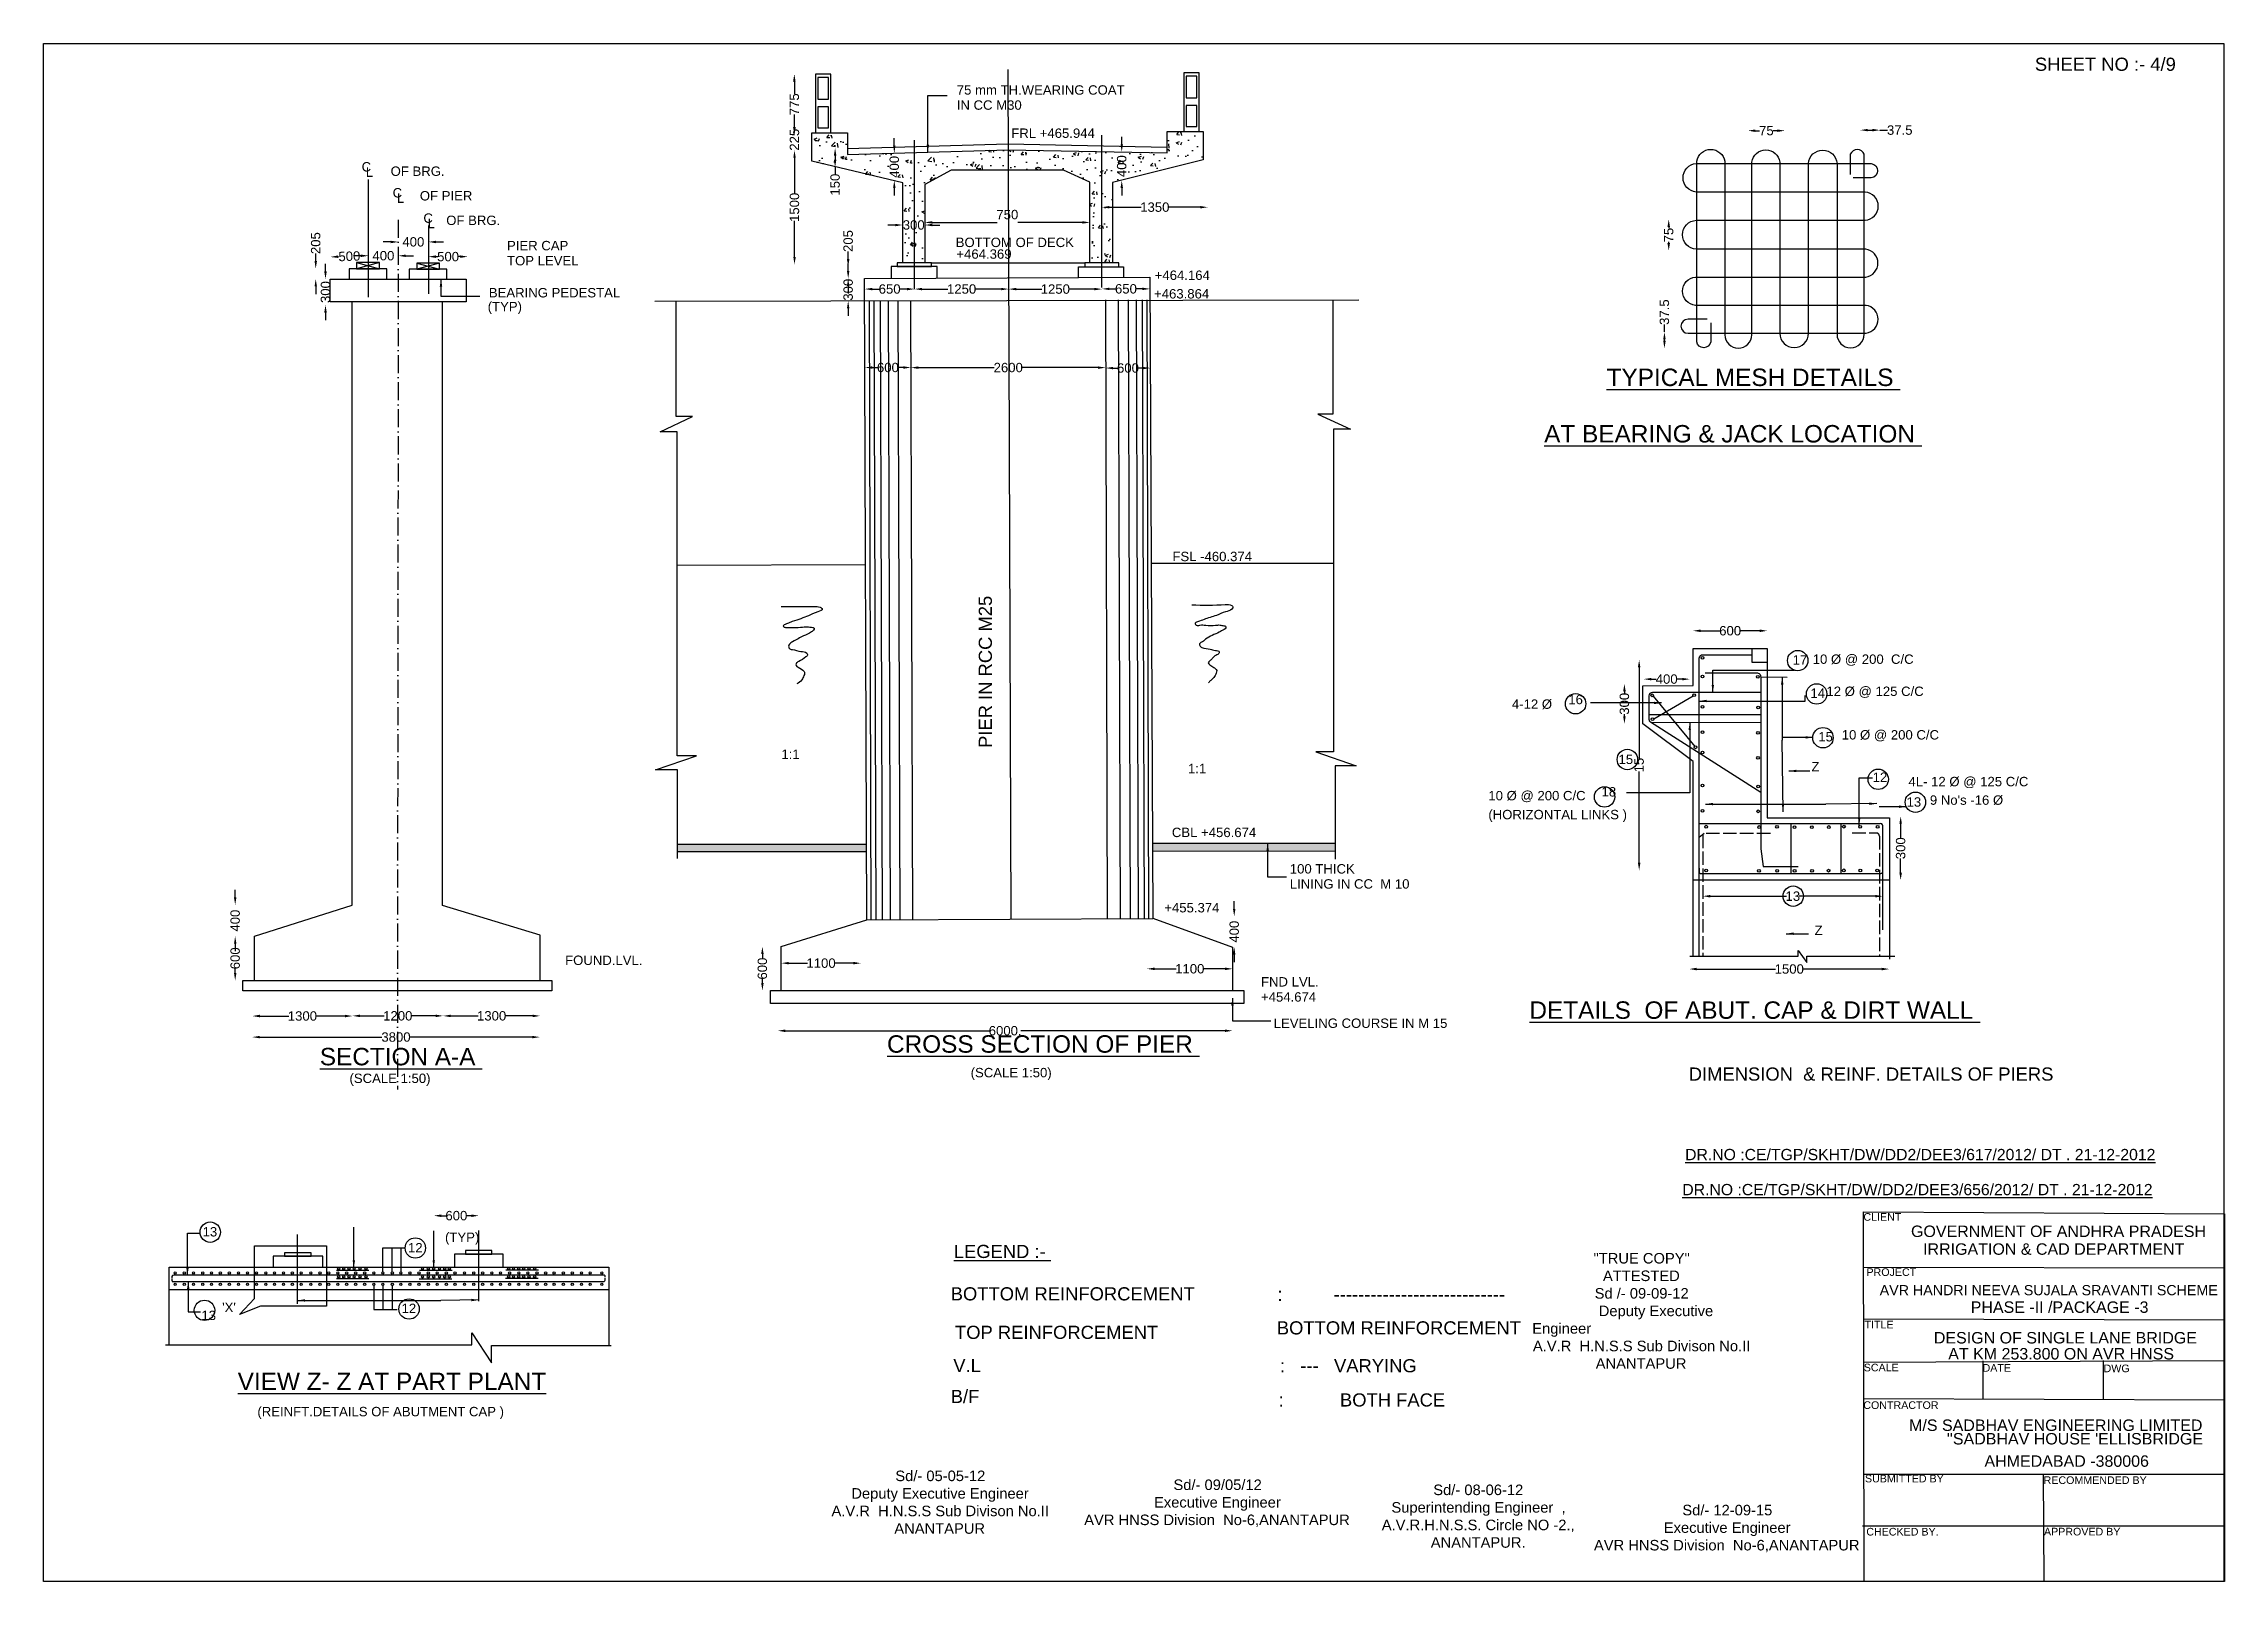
# Model space of a CAD drawing. Header units: millimetres. Extents: x 5124 to 8305297, y 2311 to 42529561.
# Drawn here: x 8276301 to 8305297, y 42509104 to 42529561 of the extents above.
import ezdxf

# ---------------------------------------------------------------- set-up
doc = ezdxf.new("R2010")
doc.units = ezdxf.units.MM
doc.header["$MEASUREMENT"] = 0
doc.linetypes.add('ACAD_ISO02W100', pattern=[15, 12, -3])
doc.linetypes.add('ACAD_ISO10W100', pattern=[18, 12, -3, 0, -3])
for name, color, linetype in [('DIMENSION', 7, 'Continuous'), ('DRAWING', 50, 'Continuous'), ('TEXT', 7, 'Continuous')]:
    doc.layers.add(name, color=color, linetype=linetype)
doc.styles.get("Standard").update_dxf_attribs({"font": 'arial.ttf', "height": 125})
doc.dimstyles.get("Standard").update_dxf_attribs({"dimtxt": 125, "dimasz": 100, "dimexe": 0.18, "dimexo": 0.0625, "dimgap": 0.09, "dimtad": 0, "dimdec": 0, "dimzin": 0, "dimdsep": 46, "dimtxsty": 'Standard', "dimcen": 0.09, "dimse1": 1, "dimse2": 1, "dimadec": 0, "dimazin": 0, "dimtfac": 1, "dimtdec": 0, "dimtofl": 0, "dimtmove": 0, "dimatfit": 3, "dimfxl": 1, "dimtolj": 1, "dimtzin": 0, "dimarcsym": 0})

msp = doc.modelspace()

# ---------------------------------------------------------------- texts
at = {"layer": 'TEXT', "color": 0}
for s, height, p in [('SHEET NO :- 4/9', 175, (8302777.7, 42529199.3)), ('75 mm TH.WEARING COAT ', 125, (8288442.8, 42528882)), ('IN CC M30', 125, (8288442.8, 42528681.2)), ('FRL +465.944', 125, (8289167.2, 42528307)), ('C', 125, (8280529.5, 42527859.6)), ('L ', 125, (8280585.6, 42527788.4)), ('OF BRG.', 125, (8280914.9, 42527801.4)), ('C', 125, (8280941.9, 42527514)), ('L ', 125, (8280998, 42527442.8)), ('OF PIER ', 125, (8281303.2, 42527474.4)), ('C', 125, (8281350.7, 42527177)), ('L ', 125, (8281406.8, 42527105.8)), ('OF BRG.', 125, (8281654.6, 42527147.5)), ('PIER CAP', 125, (8282462.6, 42526811.5)), ('BOTTOM OF DECK ', 125, (8288428.8, 42526854.5)), ('TOP LEVEL', 125, (8282462.6, 42526610.7)), ('+464.369 ', 125, (8288437.9, 42526699.5)), ('+464.164', 125, (8291074.7, 42526417.5)), ('(TYP)', 125, (8282205.7, 42526000.2)), ('BEARING PEDESTAL ', 125, (8282220.9, 42526184.7)), ('+463.864', 125, (8291066, 42526170.5)), ('%%UTYPICAL MESH DETAILS ', 231.805, (8297083.2, 42525006)), ('%%UAT BEARING & JACK LOCATION ', 231.805, (8296253.1, 42524255.1)), ('FSL -460.374', 125, (8291310.1, 42522676.1)), ('17', 125, (8299556.3, 42521300.2)), ('10 Ø @ 200  C/C ', 125, (8299823.6, 42521309.8)), ('4-12 Ø ', 125, (8295824.1, 42520711.7)), ('16', 125, (8296573.9, 42520773.4)), ('14', 125, (8299793, 42520857.2)), ('12 Ø @ 125 C/C', 125, (8300006.2, 42520882.7)), ('15 ', 125, (8299898, 42520278.1)), ('10 Ø @ 200 C/C ', 125, (8300209.8, 42520303.5)), ('1:1', 125, (8286111, 42520045.5)), ('1:1', 125, (8291516.8, 42519855.4)), ('15', 125, (8297241.6, 42519977.3)), ('Z', 125, (8299806.7, 42519880.1)), ('18 ', 125, (8297015.6, 42519545.8)), ('12 ', 125, (8300620.9, 42519739.2)), ('4L- 12 Ø @ 125 C/C', 125, (8301096.9, 42519681.6)), ('(HORIZONTAL LINKS )', 125, (8295510.8, 42519242.8)), ('10 Ø @ 200 C/C ', 125, (8295510.8, 42519494.4)), ('13 ', 125, (8301071.4, 42519409.8)), ("9 No's -16 Ø ", 125, (8301381.5, 42519435.4)), ('CBL +456.674', 125, (8291302.8, 42519005.4)), ('100 THICK ', 125, (8292870.8, 42518520.7)), ('LINING IN CC  M 10', 125, (8292870.8, 42518319.9)), ('+455.374', 125, (8291202.1, 42518003.5)), ('Z', 125, (8299848.4, 42517702.2)), ('FOUND.LVL.', 125, (8283235, 42517304.3)), ('FND LVL.', 125, (8292488, 42517017.5)), ('+454.674', 125, (8292488, 42516816.7)), ('%%UDETAILS  OF ABUT. CAP & DIRT WALL ', 231.805, (8296056.8, 42516588.1)), ('LEVELING COURSE IN M 15 ', 125, (8292656.8, 42516467.1)), ('%%USECTION A-A ', 231.805, (8279973.4, 42515969.4)), ('%%UCROSS SECTION OF PIER ', 231.805, (8287515, 42516137.1)), ('(SCALE 1:50)', 125, (8288627.4, 42515810)), ('DIMENSION  & REINF. DETAILS OF PIERS ', 175, (8298175.6, 42515765.5)), ('(SCALE 1:50) ', 125, (8280367.9, 42515733.9)), ('%%UDR.NO :CE/TGP/SKHT/DW/DD2/DEE3/617/2012/ DT . 21-12-2012', 150, (8298127.1, 42514707.3)), ('%%UDR.NO :CE/TGP/SKHT/DW/DD2/DEE3/656/2012/ DT . 21-12-2012', 150, (8298089.8, 42514241.1)), ('CLIENT ', 101.52, (8300498, 42513901.7)), ('13', 125, (8278415, 42513692.5)), ('12', 125, (8281145.9, 42513480.7)), ('(TYP)', 125, (8281638.4, 42513619.2)), ('%%ULEGEND :- ', 175, (8288402.8, 42513406.2)), ('GOVERNMENT OF ANDHRA PRADESH ', 152.276, (8301130.3, 42513685.4)), ('IRRIGATION & CAD DEPARTMENT ', 152.276, (8301291.1, 42513449)), ('BOTTOM REINFORCEMENT ', 175, (8288361.9, 42512842.1)), ('PROJECT ', 101.52, (8300538.4, 42513167.5)), ('AVR HANDRI NEEVA SUJALA SRAVANTI SCHEME ', 135.652, (8300714.2, 42512910.7)), ('13', 125, (8278399.1, 42512580.7)), ("'X'", 125, (8278674.4, 42512686.6)), ('12', 125, (8281060.2, 42512673.4)), (':          ----------------------------', 175, (8292706.6, 42512836.1)), ('PHASE -II /PACKAGE -3', 152.276, (8301924.4, 42512676.2)), ('TOP REINFORCEMENT ', 175, (8288419.1, 42512329.9)), ('BOTTOM REINFORCEMENT ', 175, (8292698.4, 42512389.2)), ('TITLE ', 101.52, (8300513.1, 42512469)), ('DESIGN OF SINGLE LANE BRIDGE ', 152.276, (8301434.4, 42512268.9)), ('AT KM 253.800 ON AVR HNSS', 152.276, (8301625.6, 42512056.3)), ('%%UVIEW Z- Z AT PART PLANT', 231.805, (8278881.4, 42511649.1)), ('V.L', 175, (8288396.2, 42511889.1)), (':   ---   VARYING', 175, (8292739.1, 42511885.5)), ('SCALE ', 101.52, (8300502.3, 42511898.6)), ('DATE ', 101.52, (8302082, 42511893.4)), ('DWG', 101.52, (8303691.2, 42511886.7)), ('B/F', 175, (8288361.9, 42511477)), (':           BOTH FACE ', 175, (8292722.8, 42511430.5)), ('(REINFT.DETAILS OF ABUTMENT CAP )', 125, (8279143.4, 42511300.5)), ('CONTRACTOR', 101.52, (8300496.1, 42511398)), ('M/S SADBHAV ENGINEERING LIMITED ', 152.276, (8301105.3, 42511105.6)), ("''SADBHAV HOUSE 'ELLISBRIDGE ", 152.276, (8301605.9, 42510925.4)), ('AHMEDABAD -380006', 152.276, (8302107.2, 42510628.4)), ('SUBMITTED BY ', 101.517, (8300518.5, 42510421.3)), ('RECOMMENDED BY', 101.517, (8302893.9, 42510400)), ('CHECKED BY.', 101.517, (8300536.1, 42509714.4)), ('APPROVED BY ', 101.517, (8302898.6, 42509715.5))]:
    msp.add_text(s, height=height, dxfattribs=at).set_placement(p)
msp.add_text('PIER IN RCC M25', height=175, rotation=90, dxfattribs=at).set_placement((8288909.7, 42520191.9))
at = {"layer": 'TEXT', "color": 0, "char_height": 140, "attachment_point": 1}
for s, insert, width in [('\\A1;\\pi814.75;"TRUE COPY" \\P\\pi940.09;ATTESTED  \\P\\pi830.03;{\\C256;Sd /- 09-09-12\\P\\pi237.51; }Deputy Executive Engineer  \\P\\pi8.7928;A.V.R  H.N.S.S Sub Divison No.II \\P\\pi843.73;ANANTAPUR ', (8296094.6, 42513472.8), 2891.215), ('\\pi857.2;Sd/- 05-05-12\\P\\pi272.22;Deputy Executive Engineer  \\P\\pi8.7928;A.V.R  H.N.S.S Sub Divison No.II \\P\\pi843.73;ANANTAPUR ', (8286768.5, 42510578), 2891.215), ('\\pi1187.9;Sd/- 09/05/12\\P\\pi929.32;Executive Engineer\\P\\pi0.7;AVR HNSS Division  No-6,ANANTAPUR ', (8290136.3, 42510459.7), 3531.004), ('\\pi685.95;Sd/- 08-06-12\\P\\pi129.43;Superintending Engineer  , \\P\\pi0.7;A.V.R.H.N.S.S. Circle NO -2., \\P\\pi652.57;ANANTAPUR.', (8294092.8, 42510392.1), 2548.712), ('\\pi1175.9;Sd/- 12-09-15\\P\\pi929.32;Executive Engineer\\P\\pi0.7;AVR HNSS Division  No-6,ANANTAPUR ', (8296914.5, 42510122.7), 3531.004)]:
    msp.add_mtext(s, dxfattribs=dict(at, insert=insert, width=width))

# ---------------------------------------------------------------- blocks, each defined once
blk = doc.blocks.new('*D4')
at = {"layer": 'Defpoints', "color": 0, "transparency": 16777216}
for p in [(8280116, 42526720), (8280616, 42526741), (8280616, 42526739)]:
    blk.add_point(p, dxfattribs=at)
at = {"layer": 'DIMENSION', "color": 0, "lineweight": -2, "transparency": 16777216}
for p, q in [((8280216, 42526726), (8280228, 42526727)), ((8280516, 42526737), (8280504, 42526737))]:
    blk.add_line(p, q, dxfattribs=at)
at = {"layer": 'DIMENSION', "color": 0, "transparency": 16777216}
for points in [[(8280215, 42526743), (8280216, 42526710), (8280116, 42526723)], [(8280515, 42526754), (8280516, 42526721), (8280616, 42526741)]]:
    blk.add_solid(points, dxfattribs=at)
at = {"layer": 'DIMENSION', "color": 0, "transparency": 16777216, "insert": (8280366, 42526732), "char_height": 125, "attachment_point": 5, "rotation": 2.1388}
blk.add_mtext('\\A1;500', dxfattribs=at)
blk = doc.blocks.new('*D5')
at = {"layer": 'Defpoints', "color": 0, "transparency": 16777216}
for p in [(8280621, 42526739), (8281017, 42526739), (8281017, 42526739)]:
    blk.add_point(p, dxfattribs=at)
at = {"layer": 'DIMENSION', "color": 0, "lineweight": -2, "transparency": 16777216}
for p, q in [((8280521, 42526739), (8280421, 42526739)), ((8281117, 42526739), (8281217, 42526739))]:
    blk.add_line(p, q, dxfattribs=at)
at = {"layer": 'DIMENSION', "color": 0, "transparency": 16777216}
for points in [[(8280521, 42526755), (8280521, 42526722), (8280621, 42526739)], [(8281117, 42526755), (8281117, 42526722), (8281017, 42526739)]]:
    blk.add_solid(points, dxfattribs=at)
at = {"layer": 'DIMENSION', "color": 0, "transparency": 16777216, "insert": (8280819, 42526739), "char_height": 125, "attachment_point": 5}
blk.add_mtext('\\A1;400', dxfattribs=at)
blk = doc.blocks.new('*D6')
at = {"layer": 'Defpoints', "color": 0, "transparency": 16777216}
for p in [(8281418, 42526923), (8281017, 42526739), (8281418, 42526739)]:
    blk.add_point(p, dxfattribs=at)
at = {"layer": 'DIMENSION', "color": 0, "lineweight": -2, "transparency": 16777216}
for p, q in [((8280917, 42526923), (8280817, 42526923)), ((8281518, 42526923), (8281618, 42526923))]:
    blk.add_line(p, q, dxfattribs=at)
at = {"layer": 'DIMENSION', "color": 0, "transparency": 16777216}
for points in [[(8280917, 42526939), (8280917, 42526906), (8281017, 42526923)], [(8281518, 42526939), (8281518, 42526906), (8281418, 42526923)]]:
    blk.add_solid(points, dxfattribs=at)
at = {"layer": 'DIMENSION', "color": 0, "transparency": 16777216, "insert": (8281217, 42526923), "char_height": 125, "attachment_point": 5}
blk.add_mtext('\\A1;400', dxfattribs=at)
blk = doc.blocks.new('*D7')
at = {"layer": 'Defpoints', "color": 0, "transparency": 16777216}
for p in [(8281418, 42526739), (8281941, 42526739), (8281941, 42526727)]:
    blk.add_point(p, dxfattribs=at)
at = {"layer": 'DIMENSION', "color": 0, "lineweight": -2, "transparency": 16777216}
for p, q in [((8281518, 42526727), (8281541, 42526727)), ((8281841, 42526727), (8281817, 42526727))]:
    blk.add_line(p, q, dxfattribs=at)
at = {"layer": 'DIMENSION', "color": 0, "transparency": 16777216}
for points in [[(8281518, 42526744), (8281518, 42526710), (8281418, 42526727)], [(8281841, 42526744), (8281841, 42526710), (8281941, 42526727)]]:
    blk.add_solid(points, dxfattribs=at)
at = {"layer": 'DIMENSION', "color": 0, "transparency": 16777216, "insert": (8281679, 42526727), "char_height": 125, "attachment_point": 5}
blk.add_mtext('\\A1;500', dxfattribs=at)
blk = doc.blocks.new('*D8')
at = {"layer": 'Defpoints', "color": 0, "transparency": 16777216}
for p in [(8279919, 42526567), (8280364, 42526567), (8280364, 42526430)]:
    blk.add_point(p, dxfattribs=at)
at = {"layer": 'DIMENSION', "color": 0, "lineweight": -2, "transparency": 16777216}
for p, q in [((8279919, 42526667), (8279919, 42526767)), ((8279919, 42526330), (8279919, 42526230))]:
    blk.add_line(p, q, dxfattribs=at)
at = {"layer": 'DIMENSION', "color": 0, "transparency": 16777216}
for points in [[(8279903, 42526667), (8279936, 42526667), (8279919, 42526567)], [(8279903, 42526330), (8279936, 42526330), (8279919, 42526430)]]:
    blk.add_solid(points, dxfattribs=at)
at = {"layer": 'DIMENSION', "color": 0, "transparency": 16777216, "insert": (8279919, 42526907), "char_height": 125, "attachment_point": 5, "rotation": 90}
blk.add_mtext('\\A1;205', dxfattribs=at)
blk = doc.blocks.new('*D9')
at = {"layer": 'Defpoints', "color": 0, "transparency": 16777216}
for p in [(8279919, 42526430), (8279919, 42526083), (8280049, 42526083)]:
    blk.add_point(p, dxfattribs=at)
at = {"layer": 'DIMENSION', "color": 0, "lineweight": -2, "transparency": 16777216}
for p, q in [((8280049, 42526530), (8280049, 42526630)), ((8280049, 42525983), (8280049, 42525883))]:
    blk.add_line(p, q, dxfattribs=at)
at = {"layer": 'DIMENSION', "color": 0, "transparency": 16777216}
for points in [[(8280032, 42526530), (8280066, 42526530), (8280049, 42526430)], [(8280032, 42525983), (8280066, 42525983), (8280049, 42526083)]]:
    blk.add_solid(points, dxfattribs=at)
at = {"layer": 'DIMENSION', "color": 0, "transparency": 16777216, "insert": (8280049, 42526256), "char_height": 125, "attachment_point": 5, "rotation": 90}
blk.add_mtext('\\A1;300', dxfattribs=at)
blk = doc.blocks.new('*D10')
at = {"layer": 'Defpoints', "color": 0, "transparency": 16777216}
for p in [(8278848, 42517686), (8279105, 42517686), (8279105, 42517099)]:
    blk.add_point(p, dxfattribs=at)
at = {"layer": 'DIMENSION', "color": 0, "lineweight": -2, "transparency": 16777216}
for p, q in [((8278848, 42517586), (8278848, 42517531)), ((8278848, 42517199), (8278848, 42517254))]:
    blk.add_line(p, q, dxfattribs=at)
at = {"layer": 'DIMENSION', "color": 0, "transparency": 16777216}
for points in [[(8278832, 42517586), (8278865, 42517586), (8278848, 42517686)], [(8278832, 42517199), (8278865, 42517199), (8278848, 42517099)]]:
    blk.add_solid(points, dxfattribs=at)
at = {"layer": 'DIMENSION', "color": 0, "transparency": 16777216, "insert": (8278848, 42517393), "char_height": 125, "attachment_point": 5, "rotation": 90}
blk.add_mtext('\\A1;600', dxfattribs=at)
blk = doc.blocks.new('*D11')
at = {"layer": 'Defpoints', "color": 0, "transparency": 16777216}
for p in [(8278848, 42518103), (8278848, 42518103), (8278848, 42517686)]:
    blk.add_point(p, dxfattribs=at)
at = {"layer": 'DIMENSION', "color": 0, "lineweight": -2, "transparency": 16777216}
for p, q in [((8278848, 42518203), (8278848, 42518303)), ((8278848, 42517586), (8278848, 42517486))]:
    blk.add_line(p, q, dxfattribs=at)
at = {"layer": 'DIMENSION', "color": 0, "transparency": 16777216}
for points in [[(8278832, 42518203), (8278865, 42518203), (8278848, 42518103)], [(8278832, 42517586), (8278865, 42517586), (8278848, 42517686)]]:
    blk.add_solid(points, dxfattribs=at)
at = {"layer": 'DIMENSION', "color": 0, "transparency": 16777216, "insert": (8278848, 42517894), "char_height": 125, "attachment_point": 5, "rotation": 90}
blk.add_mtext('\\A1;400', dxfattribs=at)
blk = doc.blocks.new('*D12')
at = {"layer": 'Defpoints', "color": 0, "transparency": 16777216}
for p in [(8279076, 42516561), (8280408, 42516625), (8280408, 42516561)]:
    blk.add_point(p, dxfattribs=at)
at = {"layer": 'DIMENSION', "color": 0, "lineweight": -2, "transparency": 16777216}
for p, q in [((8279176, 42516625), (8279561, 42516625)), ((8280308, 42516625), (8279922, 42516625))]:
    blk.add_line(p, q, dxfattribs=at)
at = {"layer": 'DIMENSION', "color": 0, "transparency": 16777216}
for points in [[(8279176, 42516642), (8279176, 42516608), (8279076, 42516625)], [(8280308, 42516642), (8280308, 42516608), (8280408, 42516625)]]:
    blk.add_solid(points, dxfattribs=at)
at = {"layer": 'DIMENSION', "color": 0, "transparency": 16777216, "insert": (8279742, 42516625), "char_height": 125, "attachment_point": 5}
blk.add_mtext('\\A1;1300', dxfattribs=at)
blk = doc.blocks.new('*D13')
at = {"layer": 'Defpoints', "color": 0, "transparency": 16777216}
for p in [(8280408, 42516625), (8281613, 42516627), (8281613, 42516625)]:
    blk.add_point(p, dxfattribs=at)
at = {"layer": 'DIMENSION', "color": 0, "lineweight": -2, "transparency": 16777216}
for p, q in [((8280508, 42516627), (8280830, 42516627)), ((8281513, 42516627), (8281191, 42516627))]:
    blk.add_line(p, q, dxfattribs=at)
at = {"layer": 'DIMENSION', "color": 0, "transparency": 16777216}
for points in [[(8280508, 42516644), (8280508, 42516611), (8280408, 42516627)], [(8281513, 42516644), (8281513, 42516611), (8281613, 42516627)]]:
    blk.add_solid(points, dxfattribs=at)
at = {"layer": 'DIMENSION', "color": 0, "transparency": 16777216, "insert": (8281010, 42516627), "char_height": 125, "attachment_point": 5}
blk.add_mtext('\\A1;1200', dxfattribs=at)
blk = doc.blocks.new('*D14')
at = {"layer": 'Defpoints', "color": 0, "transparency": 16777216}
for p in [(8281613, 42516627), (8282903, 42516627), (8282903, 42516627)]:
    blk.add_point(p, dxfattribs=at)
at = {"layer": 'DIMENSION', "color": 0, "lineweight": -2, "transparency": 16777216}
for p, q in [((8281713, 42516627), (8282078, 42516627)), ((8282803, 42516627), (8282439, 42516627))]:
    blk.add_line(p, q, dxfattribs=at)
at = {"layer": 'DIMENSION', "color": 0, "transparency": 16777216}
for points in [[(8281713, 42516643), (8281713, 42516610), (8281613, 42516627)], [(8282803, 42516643), (8282803, 42516610), (8282903, 42516627)]]:
    blk.add_solid(points, dxfattribs=at)
at = {"layer": 'DIMENSION', "color": 0, "transparency": 16777216, "insert": (8282258, 42516627), "char_height": 125, "attachment_point": 5}
blk.add_mtext('\\A1;1300', dxfattribs=at)
blk = doc.blocks.new('*D15')
at = {"layer": 'Defpoints', "color": 0, "transparency": 16777216}
for p in [(8279075, 42516345), (8279075, 42516275), (8282898, 42516275)]:
    blk.add_point(p, dxfattribs=at)
at = {"layer": 'DIMENSION', "color": 0, "lineweight": -2, "transparency": 16777216}
for p, q in [((8279175, 42516345), (8280800, 42516345)), ((8282798, 42516345), (8281173, 42516345))]:
    blk.add_line(p, q, dxfattribs=at)
at = {"layer": 'DIMENSION', "color": 0, "transparency": 16777216}
for points in [[(8279175, 42516361), (8279175, 42516328), (8279075, 42516345)], [(8282798, 42516361), (8282798, 42516328), (8282898, 42516345)]]:
    blk.add_solid(points, dxfattribs=at)
at = {"layer": 'DIMENSION', "color": 0, "transparency": 16777216, "insert": (8280986, 42516345), "char_height": 125, "attachment_point": 5}
blk.add_mtext('\\A1;3800', dxfattribs=at)
blk = doc.blocks.new('*D16')
at = {"layer": 'Defpoints', "color": 0, "transparency": 16777216}
for p in [(8286269, 42529157), (8286269, 42528350), (8286283, 42528350)]:
    blk.add_point(p, dxfattribs=at)
at = {"layer": 'DIMENSION', "color": 0, "lineweight": -2, "transparency": 16777216}
for p, q in [((8286283, 42529057), (8286283, 42528892)), ((8286283, 42528450), (8286283, 42528616))]:
    blk.add_line(p, q, dxfattribs=at)
at = {"layer": 'DIMENSION', "color": 0, "transparency": 16777216}
for points in [[(8286266, 42529057), (8286299, 42529057), (8286283, 42529157)], [(8286266, 42528450), (8286299, 42528450), (8286283, 42528350)]]:
    blk.add_solid(points, dxfattribs=at)
at = {"layer": 'DIMENSION', "color": 0, "transparency": 16777216, "insert": (8286283, 42528754), "char_height": 125, "attachment_point": 5, "rotation": 90}
blk.add_mtext('\\A1;775', dxfattribs=at)
blk = doc.blocks.new('*D17')
at = {"layer": 'Defpoints', "color": 0, "transparency": 16777216}
for p in [(8286283, 42528350), (8286283, 42528142), (8286285, 42528142)]:
    blk.add_point(p, dxfattribs=at)
at = {"layer": 'DIMENSION', "color": 0, "lineweight": -2, "transparency": 16777216}
for p, q in [((8286285, 42528450), (8286285, 42528550)), ((8286285, 42528042), (8286285, 42527942))]:
    blk.add_line(p, q, dxfattribs=at)
at = {"layer": 'DIMENSION', "color": 0, "transparency": 16777216}
for points in [[(8286269, 42528450), (8286302, 42528450), (8286285, 42528350)], [(8286269, 42528042), (8286302, 42528042), (8286285, 42528142)]]:
    blk.add_solid(points, dxfattribs=at)
at = {"layer": 'DIMENSION', "color": 0, "transparency": 16777216, "insert": (8286285, 42528282), "char_height": 125, "attachment_point": 5, "rotation": 90}
blk.add_mtext('\\A1;225', dxfattribs=at)
blk = doc.blocks.new('*D18')
at = {"layer": 'Defpoints', "color": 0, "transparency": 16777216}
for p in [(8286283, 42528142), (8286278, 42526624), (8286285, 42526624)]:
    blk.add_point(p, dxfattribs=at)
at = {"layer": 'DIMENSION', "color": 0, "lineweight": -2, "transparency": 16777216}
for p, q in [((8286285, 42528042), (8286285, 42527563)), ((8286285, 42526724), (8286285, 42527202))]:
    blk.add_line(p, q, dxfattribs=at)
at = {"layer": 'DIMENSION', "color": 0, "transparency": 16777216}
for points in [[(8286269, 42528042), (8286302, 42528042), (8286285, 42528142)], [(8286269, 42526724), (8286302, 42526724), (8286285, 42526624)]]:
    blk.add_solid(points, dxfattribs=at)
at = {"layer": 'DIMENSION', "color": 0, "transparency": 16777216, "insert": (8286285, 42527383), "char_height": 125, "attachment_point": 5, "rotation": 90}
blk.add_mtext('\\A1;1500', dxfattribs=at)
blk = doc.blocks.new('*D19')
at = {"layer": 'Defpoints', "color": 0, "transparency": 16777216}
for p in [(8286843, 42528171), (8286825, 42527917), (8286846, 42527917)]:
    blk.add_point(p, dxfattribs=at)
at = {"layer": 'DIMENSION', "color": 0, "lineweight": -2, "transparency": 16777216}
for p, q in [((8286825, 42528071), (8286825, 42528017)), ((8286825, 42527917), (8286825, 42527817))]:
    blk.add_line(p, q, dxfattribs=at)
at = {"layer": 'DIMENSION', "color": 0, "transparency": 16777216}
for points in [[(8286808, 42528071), (8286842, 42528071), (8286825, 42528171)], [(8286808, 42528017), (8286842, 42528017), (8286825, 42527917)]]:
    blk.add_solid(points, dxfattribs=at)
at = {"layer": 'DIMENSION', "color": 0, "transparency": 16777216, "insert": (8286825, 42527685), "char_height": 125, "attachment_point": 5, "rotation": 90}
blk.add_mtext('\\A1;150', dxfattribs=at)
blk = doc.blocks.new('*D20')
at = {"layer": 'Defpoints', "color": 0, "transparency": 16777216}
for p in [(8287582, 42528104), (8287586, 42527740), (8287612, 42527740)]:
    blk.add_point(p, dxfattribs=at)
at = {"layer": 'DIMENSION', "color": 0, "lineweight": -2, "transparency": 16777216}
for p, q in [((8287612, 42528204), (8287612, 42528304)), ((8287612, 42527640), (8287612, 42527540))]:
    blk.add_line(p, q, dxfattribs=at)
at = {"layer": 'DIMENSION', "color": 0, "transparency": 16777216}
for points in [[(8287596, 42528204), (8287629, 42528204), (8287612, 42528104)], [(8287596, 42527640), (8287629, 42527640), (8287612, 42527740)]]:
    blk.add_solid(points, dxfattribs=at)
at = {"layer": 'DIMENSION', "color": 0, "transparency": 16777216, "insert": (8287612, 42527922), "char_height": 125, "attachment_point": 5, "rotation": 90}
blk.add_mtext('\\A1;400', dxfattribs=at)
blk = doc.blocks.new('*D21')
at = {"layer": 'Defpoints', "color": 0, "transparency": 16777216}
for p in [(8287724, 42527131), (8288017, 42527148), (8288017, 42527131)]:
    blk.add_point(p, dxfattribs=at)
at = {"layer": 'DIMENSION', "color": 0, "lineweight": -2, "transparency": 16777216}
for p, q in [((8287624, 42527148), (8287524, 42527148)), ((8288117, 42527148), (8288217, 42527148))]:
    blk.add_line(p, q, dxfattribs=at)
at = {"layer": 'DIMENSION', "color": 0, "transparency": 16777216}
for points in [[(8287624, 42527164), (8287624, 42527131), (8287724, 42527148)], [(8288117, 42527164), (8288117, 42527131), (8288017, 42527148)]]:
    blk.add_solid(points, dxfattribs=at)
at = {"layer": 'DIMENSION', "color": 0, "transparency": 16777216, "insert": (8287870, 42527148), "char_height": 125, "attachment_point": 5}
blk.add_mtext('\\A1;300', dxfattribs=at)
blk = doc.blocks.new('*D22')
at = {"layer": 'Defpoints', "color": 0, "transparency": 16777216}
for p in [(8288017, 42527148), (8290214, 42527182), (8290214, 42527148)]:
    blk.add_point(p, dxfattribs=at)
at = {"layer": 'DIMENSION', "color": 0, "lineweight": -2, "transparency": 16777216}
for p, q in [((8288117, 42527182), (8288978, 42527182)), ((8290114, 42527182), (8289253, 42527182))]:
    blk.add_line(p, q, dxfattribs=at)
at = {"layer": 'DIMENSION', "color": 0, "transparency": 16777216}
for points in [[(8288117, 42527199), (8288117, 42527166), (8288017, 42527182)], [(8290114, 42527199), (8290114, 42527166), (8290214, 42527182)]]:
    blk.add_solid(points, dxfattribs=at)
at = {"layer": 'DIMENSION', "color": 0, "transparency": 16777216, "insert": (8289115, 42527182), "char_height": 125, "attachment_point": 5}
blk.add_mtext('\\A1;750\\P   ', dxfattribs=at)
blk = doc.blocks.new('*D23')
at = {"layer": 'Defpoints', "color": 0, "transparency": 16777216}
for p in [(8287222, 42525232), (8287832, 42525252), (8287832, 42525234)]:
    blk.add_point(p, dxfattribs=at)
at = {"layer": 'DIMENSION', "color": 0, "lineweight": -2, "transparency": 16777216}
for p, q in [((8287322, 42525252), (8287389, 42525252)), ((8287732, 42525252), (8287665, 42525252))]:
    blk.add_line(p, q, dxfattribs=at)
at = {"layer": 'DIMENSION', "color": 0, "transparency": 16777216}
for points in [[(8287322, 42525269), (8287322, 42525235), (8287222, 42525252)], [(8287732, 42525269), (8287732, 42525235), (8287832, 42525252)]]:
    blk.add_solid(points, dxfattribs=at)
at = {"layer": 'DIMENSION', "color": 0, "transparency": 16777216, "insert": (8287527, 42525252), "char_height": 125, "attachment_point": 5}
blk.add_mtext('\\A1;600', dxfattribs=at)
blk = doc.blocks.new('*D24')
at = {"layer": 'Defpoints', "color": 0, "transparency": 16777216}
for p in [(8287832, 42525252), (8290422, 42525268), (8290422, 42525251)]:
    blk.add_point(p, dxfattribs=at)
at = {"layer": 'DIMENSION', "color": 0, "lineweight": -2, "transparency": 16777216}
for p, q in [((8287932, 42525251), (8288939, 42525251)), ((8290322, 42525251), (8289314, 42525251))]:
    blk.add_line(p, q, dxfattribs=at)
at = {"layer": 'DIMENSION', "color": 0, "transparency": 16777216}
for points in [[(8287932, 42525267), (8287932, 42525234), (8287832, 42525251)], [(8290322, 42525267), (8290322, 42525234), (8290422, 42525251)]]:
    blk.add_solid(points, dxfattribs=at)
at = {"layer": 'DIMENSION', "color": 0, "transparency": 16777216, "insert": (8289127, 42525251), "char_height": 125, "attachment_point": 5}
blk.add_mtext('\\A1;2600', dxfattribs=at)
blk = doc.blocks.new('*D25')
at = {"layer": 'Defpoints', "color": 0, "transparency": 16777216}
for p in [(8290422, 42525251), (8291016, 42525253), (8291016, 42525245)]:
    blk.add_point(p, dxfattribs=at)
at = {"layer": 'DIMENSION', "color": 0, "lineweight": -2, "transparency": 16777216}
for p, q in [((8290522, 42525245), (8290581, 42525245)), ((8290916, 42525245), (8290857, 42525245))]:
    blk.add_line(p, q, dxfattribs=at)
at = {"layer": 'DIMENSION', "color": 0, "transparency": 16777216}
for points in [[(8290522, 42525261), (8290522, 42525228), (8290422, 42525245)], [(8290916, 42525261), (8290916, 42525228), (8291016, 42525245)]]:
    blk.add_solid(points, dxfattribs=at)
at = {"layer": 'DIMENSION', "color": 0, "transparency": 16777216, "insert": (8290719, 42525245), "char_height": 125, "attachment_point": 5}
blk.add_mtext('\\A1;600', dxfattribs=at)
blk = doc.blocks.new('*D26')
at = {"layer": 'Defpoints', "color": 0, "transparency": 16777216}
for p in [(8286109, 42517549), (8285858, 42516964), (8286109, 42516964)]:
    blk.add_point(p, dxfattribs=at)
at = {"layer": 'DIMENSION', "color": 0, "lineweight": -2, "transparency": 16777216}
for p, q in [((8285858, 42517449), (8285858, 42517395)), ((8285858, 42517064), (8285858, 42517118))]:
    blk.add_line(p, q, dxfattribs=at)
at = {"layer": 'DIMENSION', "color": 0, "transparency": 16777216}
for points in [[(8285842, 42517449), (8285875, 42517449), (8285858, 42517549)], [(8285842, 42517064), (8285875, 42517064), (8285858, 42516964)]]:
    blk.add_solid(points, dxfattribs=at)
at = {"layer": 'DIMENSION', "color": 0, "transparency": 16777216, "insert": (8285858, 42517256), "char_height": 125, "attachment_point": 5, "rotation": 90}
blk.add_mtext('\\A1;600', dxfattribs=at)
blk = doc.blocks.new('*D27')
at = {"layer": 'Defpoints', "color": 0, "transparency": 16777216}
for p in [(8286109, 42517320), (8287168, 42517328), (8287168, 42517320)]:
    blk.add_point(p, dxfattribs=at)
at = {"layer": 'DIMENSION', "color": 0, "lineweight": -2, "transparency": 16777216}
for p, q in [((8286209, 42517328), (8286458, 42517328)), ((8287068, 42517328), (8286819, 42517328))]:
    blk.add_line(p, q, dxfattribs=at)
at = {"layer": 'DIMENSION', "color": 0, "transparency": 16777216}
for points in [[(8286209, 42517345), (8286209, 42517312), (8286109, 42517328)], [(8287068, 42517345), (8287068, 42517312), (8287168, 42517328)]]:
    blk.add_solid(points, dxfattribs=at)
at = {"layer": 'DIMENSION', "color": 0, "transparency": 16777216, "insert": (8286638, 42517328), "char_height": 125, "attachment_point": 5}
blk.add_mtext('\\A1;1100', dxfattribs=at)
blk = doc.blocks.new('*D28')
at = {"layer": 'Defpoints', "color": 0, "transparency": 16777216}
for p in [(8290972, 42517296), (8292110, 42517294), (8292110, 42517253)]:
    blk.add_point(p, dxfattribs=at)
at = {"layer": 'DIMENSION', "color": 0, "lineweight": -2, "transparency": 16777216}
for p, q in [((8291072, 42517253), (8291360, 42517253)), ((8292010, 42517253), (8291721, 42517253))]:
    blk.add_line(p, q, dxfattribs=at)
at = {"layer": 'DIMENSION', "color": 0, "transparency": 16777216}
for points in [[(8291072, 42517270), (8291072, 42517236), (8290972, 42517253)], [(8292010, 42517270), (8292010, 42517236), (8292110, 42517253)]]:
    blk.add_solid(points, dxfattribs=at)
at = {"layer": 'DIMENSION', "color": 0, "transparency": 16777216, "insert": (8291541, 42517253), "char_height": 125, "attachment_point": 5}
blk.add_mtext('\\A1;1100', dxfattribs=at)
blk = doc.blocks.new('*D29')
at = {"layer": 'Defpoints', "color": 0, "transparency": 16777216}
for p in [(8292110, 42517951), (8292132, 42517951), (8292110, 42517542)]:
    blk.add_point(p, dxfattribs=at)
at = {"layer": 'DIMENSION', "color": 0, "lineweight": -2, "transparency": 16777216}
for p, q in [((8292132, 42518051), (8292132, 42518151)), ((8292132, 42517442), (8292132, 42517342))]:
    blk.add_line(p, q, dxfattribs=at)
at = {"layer": 'DIMENSION', "color": 0, "transparency": 16777216}
for points in [[(8292115, 42518051), (8292148, 42518051), (8292132, 42517951)], [(8292115, 42517442), (8292148, 42517442), (8292132, 42517542)]]:
    blk.add_solid(points, dxfattribs=at)
at = {"layer": 'DIMENSION', "color": 0, "transparency": 16777216, "insert": (8292132, 42517747), "char_height": 125, "attachment_point": 5, "rotation": 90}
blk.add_mtext('\\A1;400', dxfattribs=at)
blk = doc.blocks.new('*D30')
at = {"layer": 'Defpoints', "color": 0, "transparency": 16777216}
for p in [(8286064, 42516452), (8292108, 42516452), (8292108, 42516429)]:
    blk.add_point(p, dxfattribs=at)
at = {"layer": 'DIMENSION', "color": 0, "lineweight": -2, "transparency": 16777216}
for p, q in [((8286164, 42516429), (8288878, 42516429)), ((8292008, 42516429), (8289294, 42516429))]:
    blk.add_line(p, q, dxfattribs=at)
at = {"layer": 'DIMENSION', "color": 0, "transparency": 16777216}
for points in [[(8286164, 42516446), (8286164, 42516412), (8286064, 42516429)], [(8292008, 42516446), (8292008, 42516412), (8292108, 42516429)]]:
    blk.add_solid(points, dxfattribs=at)
at = {"layer": 'DIMENSION', "color": 0, "transparency": 16777216, "insert": (8289086, 42516429), "char_height": 125, "attachment_point": 5}
blk.add_mtext('\\A1;6000.', dxfattribs=at)
blk = doc.blocks.new('*D31')
at = {"layer": 'Defpoints', "color": 0, "transparency": 16777216}
for p in [(8290636, 42528121), (8290636, 42528121), (8290630, 42527741)]:
    blk.add_point(p, dxfattribs=at)
at = {"layer": 'DIMENSION', "color": 0, "lineweight": -2, "transparency": 16777216}
for p, q in [((8290636, 42528221), (8290636, 42528321)), ((8290636, 42527641), (8290636, 42527541))]:
    blk.add_line(p, q, dxfattribs=at)
at = {"layer": 'DIMENSION', "color": 0, "transparency": 16777216}
for points in [[(8290620, 42528221), (8290653, 42528221), (8290636, 42528121)], [(8290620, 42527641), (8290653, 42527641), (8290636, 42527741)]]:
    blk.add_solid(points, dxfattribs=at)
at = {"layer": 'DIMENSION', "color": 0, "transparency": 16777216, "insert": (8290636, 42527931), "char_height": 125, "attachment_point": 5, "rotation": 90}
blk.add_mtext('\\A1;400', dxfattribs=at)
blk = doc.blocks.new('*D32')
at = {"layer": 'Defpoints', "color": 0, "transparency": 16777216}
for p in [(8290373, 42527330), (8291779, 42527385), (8291779, 42527330)]:
    blk.add_point(p, dxfattribs=at)
at = {"layer": 'DIMENSION', "color": 0, "lineweight": -2, "transparency": 16777216}
for p, q in [((8290473, 42527385), (8290895, 42527385)), ((8291679, 42527385), (8291257, 42527385))]:
    blk.add_line(p, q, dxfattribs=at)
at = {"layer": 'DIMENSION', "color": 0, "transparency": 16777216}
for points in [[(8290473, 42527401), (8290473, 42527368), (8290373, 42527385)], [(8291679, 42527401), (8291679, 42527368), (8291779, 42527385)]]:
    blk.add_solid(points, dxfattribs=at)
at = {"layer": 'DIMENSION', "color": 0, "transparency": 16777216, "insert": (8291076, 42527385), "char_height": 125, "attachment_point": 5}
blk.add_mtext('\\A1;1350', dxfattribs=at)
blk = doc.blocks.new('*D33')
at = {"layer": 'Defpoints', "color": 0, "transparency": 16777216}
for p in [(8287218, 42526263), (8287881, 42526296), (8287881, 42526263)]:
    blk.add_point(p, dxfattribs=at)
at = {"layer": 'DIMENSION', "color": 0, "lineweight": -2, "transparency": 16777216}
for p, q in [((8287318, 42526296), (8287411, 42526296)), ((8287781, 42526296), (8287688, 42526296))]:
    blk.add_line(p, q, dxfattribs=at)
at = {"layer": 'DIMENSION', "color": 0, "transparency": 16777216}
for points in [[(8287318, 42526312), (8287318, 42526279), (8287218, 42526296)], [(8287781, 42526312), (8287781, 42526279), (8287881, 42526296)]]:
    blk.add_solid(points, dxfattribs=at)
at = {"layer": 'DIMENSION', "color": 0, "transparency": 16777216, "insert": (8287550, 42526296), "char_height": 125, "attachment_point": 5}
blk.add_mtext('\\A1;650', dxfattribs=at)
blk = doc.blocks.new('*D34')
at = {"layer": 'Defpoints', "color": 0, "transparency": 16777216}
for p in [(8287881, 42526296), (8289133, 42526300), (8289133, 42526296)]:
    blk.add_point(p, dxfattribs=at)
at = {"layer": 'DIMENSION', "color": 0, "lineweight": -2, "transparency": 16777216}
for p, q in [((8287981, 42526296), (8288326, 42526296)), ((8289033, 42526296), (8288688, 42526296))]:
    blk.add_line(p, q, dxfattribs=at)
at = {"layer": 'DIMENSION', "color": 0, "transparency": 16777216}
for points in [[(8287981, 42526312), (8287981, 42526279), (8287881, 42526296)], [(8289033, 42526312), (8289033, 42526279), (8289133, 42526296)]]:
    blk.add_solid(points, dxfattribs=at)
at = {"layer": 'DIMENSION', "color": 0, "transparency": 16777216, "insert": (8288507, 42526296), "char_height": 125, "attachment_point": 5}
blk.add_mtext('\\A1;1250', dxfattribs=at)
blk = doc.blocks.new('*D35')
at = {"layer": 'Defpoints', "color": 0, "transparency": 16777216}
for p in [(8289133, 42526296), (8290373, 42526316), (8290373, 42526295)]:
    blk.add_point(p, dxfattribs=at)
at = {"layer": 'DIMENSION', "color": 0, "lineweight": -2, "transparency": 16777216}
for p, q in [((8289233, 42526295), (8289572, 42526295)), ((8290273, 42526295), (8289933, 42526295))]:
    blk.add_line(p, q, dxfattribs=at)
at = {"layer": 'DIMENSION', "color": 0, "transparency": 16777216}
for points in [[(8289233, 42526312), (8289233, 42526279), (8289133, 42526295)], [(8290273, 42526312), (8290273, 42526279), (8290373, 42526295)]]:
    blk.add_solid(points, dxfattribs=at)
at = {"layer": 'DIMENSION', "color": 0, "transparency": 16777216, "insert": (8289753, 42526295), "char_height": 125, "attachment_point": 5}
blk.add_mtext('\\A1;1250', dxfattribs=at)
blk = doc.blocks.new('*D36')
at = {"layer": 'Defpoints', "color": 0, "transparency": 16777216}
for p in [(8290373, 42526295), (8291011, 42526298), (8291011, 42526298)]:
    blk.add_point(p, dxfattribs=at)
at = {"layer": 'DIMENSION', "color": 0, "lineweight": -2, "transparency": 16777216}
for p, q in [((8290473, 42526298), (8290554, 42526298)), ((8290911, 42526298), (8290831, 42526298))]:
    blk.add_line(p, q, dxfattribs=at)
at = {"layer": 'DIMENSION', "color": 0, "transparency": 16777216}
for points in [[(8290473, 42526315), (8290473, 42526282), (8290373, 42526298)], [(8290911, 42526315), (8290911, 42526282), (8291011, 42526298)]]:
    blk.add_solid(points, dxfattribs=at)
at = {"layer": 'DIMENSION', "color": 0, "transparency": 16777216, "insert": (8290692, 42526298), "char_height": 125, "attachment_point": 5}
blk.add_mtext('\\A1;650', dxfattribs=at)
blk = doc.blocks.new('*D37')
at = {"layer": 'Defpoints', "color": 0, "transparency": 16777216}
for p in [(8297848, 42527222), (8297909, 42527222), (8297848, 42526807)]:
    blk.add_point(p, dxfattribs=at)
at = {"layer": 'DIMENSION', "color": 0, "lineweight": -2, "transparency": 16777216}
for p, q in [((8297909, 42527122), (8297909, 42527104)), ((8297909, 42526907), (8297909, 42526925))]:
    blk.add_line(p, q, dxfattribs=at)
at = {"layer": 'DIMENSION', "color": 0, "transparency": 16777216}
for points in [[(8297892, 42527122), (8297926, 42527122), (8297909, 42527222)], [(8297892, 42526907), (8297926, 42526907), (8297909, 42526807)]]:
    blk.add_solid(points, dxfattribs=at)
at = {"layer": 'DIMENSION', "color": 0, "transparency": 16777216, "insert": (8297909, 42527014), "char_height": 125, "attachment_point": 5, "rotation": 90}
blk.add_mtext('\\A1;75', dxfattribs=at)
blk = doc.blocks.new('*D38')
at = {"layer": 'Defpoints', "color": 0, "transparency": 16777216}
for p in [(8298962, 42528411), (8299454, 42528411), (8299454, 42528403)]:
    blk.add_point(p, dxfattribs=at)
at = {"layer": 'DIMENSION', "color": 0, "lineweight": -2, "transparency": 16777216}
for p, q in [((8299062, 42528403), (8299118, 42528403)), ((8299354, 42528403), (8299297, 42528403))]:
    blk.add_line(p, q, dxfattribs=at)
at = {"layer": 'DIMENSION', "color": 0, "transparency": 16777216}
for points in [[(8299062, 42528419), (8299062, 42528386), (8298962, 42528403)], [(8299354, 42528419), (8299354, 42528386), (8299454, 42528403)]]:
    blk.add_solid(points, dxfattribs=at)
at = {"layer": 'DIMENSION', "color": 0, "transparency": 16777216, "insert": (8299208, 42528403), "char_height": 125, "attachment_point": 5}
blk.add_mtext('\\A1;75', dxfattribs=at)
blk = doc.blocks.new('*D39')
at = {"layer": 'Defpoints', "color": 0, "transparency": 16777216}
for p in [(8300456, 42528419), (8300718, 42528419), (8300718, 42528410)]:
    blk.add_point(p, dxfattribs=at)
at = {"layer": 'DIMENSION', "color": 0, "lineweight": -2, "transparency": 16777216}
for p, q in [((8300556, 42528410), (8300618, 42528410)), ((8300718, 42528410), (8300818, 42528410))]:
    blk.add_line(p, q, dxfattribs=at)
at = {"layer": 'DIMENSION', "color": 0, "transparency": 16777216}
for points in [[(8300556, 42528427), (8300556, 42528394), (8300456, 42528410)], [(8300618, 42528427), (8300618, 42528394), (8300718, 42528410)]]:
    blk.add_solid(points, dxfattribs=at)
at = {"layer": 'DIMENSION', "color": 0, "transparency": 16777216, "insert": (8300981, 42528410), "char_height": 125, "attachment_point": 5}
blk.add_mtext('\\A1;37.5', dxfattribs=at)
blk = doc.blocks.new('*D40')
at = {"layer": 'Defpoints', "color": 0, "transparency": 16777216}
for p in [(8297846, 42525726), (8297846, 42525508), (8297852, 42525726)]:
    blk.add_point(p, dxfattribs=at)
at = {"layer": 'DIMENSION', "color": 0, "lineweight": -2, "transparency": 16777216}
for p, q in [((8297852, 42525726), (8297852, 42525826)), ((8297852, 42525608), (8297852, 42525626))]:
    blk.add_line(p, q, dxfattribs=at)
at = {"layer": 'DIMENSION', "color": 0, "transparency": 16777216}
for points in [[(8297836, 42525626), (8297869, 42525626), (8297852, 42525726)], [(8297836, 42525608), (8297869, 42525608), (8297852, 42525508)]]:
    blk.add_solid(points, dxfattribs=at)
at = {"layer": 'DIMENSION', "color": 0, "transparency": 16777216, "insert": (8297852, 42525989), "char_height": 125, "attachment_point": 5, "rotation": 90}
blk.add_mtext('\\A1;37.5', dxfattribs=at)
blk = doc.blocks.new('*D41')
at = {"layer": 'Defpoints', "color": 0, "transparency": 16777216}
for p in [(8299218, 42521750), (8298234, 42521514), (8299218, 42521514)]:
    blk.add_point(p, dxfattribs=at)
at = {"layer": 'DIMENSION', "color": 0, "lineweight": -2, "transparency": 16777216}
for p, q in [((8298334, 42521750), (8298588, 42521750)), ((8299118, 42521750), (8298865, 42521750))]:
    blk.add_line(p, q, dxfattribs=at)
at = {"layer": 'DIMENSION', "color": 0, "transparency": 16777216}
for points in [[(8298334, 42521767), (8298334, 42521733), (8298234, 42521750)], [(8299118, 42521767), (8299118, 42521733), (8299218, 42521750)]]:
    blk.add_solid(points, dxfattribs=at)
at = {"layer": 'DIMENSION', "color": 0, "transparency": 16777216, "insert": (8298726, 42521750), "char_height": 125, "attachment_point": 5}
blk.add_mtext('\\A1;600', dxfattribs=at)
blk = doc.blocks.new('*D42')
at = {"layer": 'Defpoints', "color": 0, "transparency": 16777216}
for p in [(8297576, 42521107), (8298189, 42521107), (8298189, 42521107)]:
    blk.add_point(p, dxfattribs=at)
at = {"layer": 'DIMENSION', "color": 0, "lineweight": -2, "transparency": 16777216}
for p, q in [((8297676, 42521107), (8297742, 42521107)), ((8298089, 42521107), (8298023, 42521107))]:
    blk.add_line(p, q, dxfattribs=at)
at = {"layer": 'DIMENSION', "color": 0, "transparency": 16777216}
for points in [[(8297676, 42521123), (8297676, 42521090), (8297576, 42521107)], [(8298089, 42521123), (8298089, 42521090), (8298189, 42521107)]]:
    blk.add_solid(points, dxfattribs=at)
at = {"layer": 'DIMENSION', "color": 0, "transparency": 16777216, "insert": (8297882, 42521107), "char_height": 125, "attachment_point": 5}
blk.add_mtext('\\A1;400', dxfattribs=at)
blk = doc.blocks.new('*D43')
at = {"layer": 'Defpoints', "color": 0, "transparency": 16777216}
for p in [(8297320, 42521045), (8297324, 42521045), (8297324, 42520514)]:
    blk.add_point(p, dxfattribs=at)
at = {"layer": 'DIMENSION', "color": 0, "lineweight": -2, "transparency": 16777216}
for p, q in [((8297320, 42520945), (8297320, 42520917)), ((8297320, 42520614), (8297320, 42520642))]:
    blk.add_line(p, q, dxfattribs=at)
at = {"layer": 'DIMENSION', "color": 0, "transparency": 16777216}
for points in [[(8297303, 42520945), (8297337, 42520945), (8297320, 42521045)], [(8297303, 42520614), (8297337, 42520614), (8297320, 42520514)]]:
    blk.add_solid(points, dxfattribs=at)
at = {"layer": 'DIMENSION', "color": 0, "transparency": 16777216, "insert": (8297320, 42520779), "char_height": 125, "attachment_point": 5, "rotation": 90}
blk.add_mtext('\\A1;300', dxfattribs=at)
blk = doc.blocks.new('*D44')
at = {"layer": 'Defpoints', "color": 0, "transparency": 16777216}
for p in [(8298182, 42517194), (8300842, 42517250), (8300842, 42517194)]:
    blk.add_point(p, dxfattribs=at)
at = {"layer": 'DIMENSION', "color": 0, "lineweight": -2, "transparency": 16777216}
for p, q in [((8298282, 42517250), (8299331, 42517250)), ((8300742, 42517250), (8299692, 42517250))]:
    blk.add_line(p, q, dxfattribs=at)
at = {"layer": 'DIMENSION', "color": 0, "transparency": 16777216}
for points in [[(8298282, 42517267), (8298282, 42517233), (8298182, 42517250)], [(8300742, 42517267), (8300742, 42517233), (8300842, 42517250)]]:
    blk.add_solid(points, dxfattribs=at)
at = {"layer": 'DIMENSION', "color": 0, "transparency": 16777216, "insert": (8299512, 42517250), "char_height": 125, "attachment_point": 5}
blk.add_mtext('\\A1;1500', dxfattribs=at)
blk = doc.blocks.new('*D45')
at = {"layer": 'Defpoints', "color": 0, "transparency": 16777216}
for p in [(8297418, 42521362), (8297516, 42521362), (8297418, 42518564)]:
    blk.add_point(p, dxfattribs=at)
at = {"layer": 'DIMENSION', "color": 0, "lineweight": -2, "transparency": 16777216}
for p, q in [((8297516, 42521262), (8297516, 42520047)), ((8297516, 42518664), (8297516, 42519879))]:
    blk.add_line(p, q, dxfattribs=at)
at = {"layer": 'DIMENSION', "color": 0, "transparency": 16777216}
for points in [[(8297499, 42521262), (8297533, 42521262), (8297516, 42521362)], [(8297499, 42518664), (8297533, 42518664), (8297516, 42518564)]]:
    blk.add_solid(points, dxfattribs=at)
at = {"layer": 'DIMENSION', "color": 0, "transparency": 16777216, "insert": (8297516, 42519963), "char_height": 125, "attachment_point": 5, "rotation": 90}
blk.add_mtext('\\A1;15', dxfattribs=at)
blk = doc.blocks.new('*D46')
at = {"layer": 'Defpoints', "color": 0, "transparency": 16777216}
for p in [(8300993, 42519282), (8301050, 42519282), (8301050, 42518433)]:
    blk.add_point(p, dxfattribs=at)
at = {"layer": 'DIMENSION', "color": 0, "lineweight": -2, "transparency": 16777216}
for p, q in [((8300993, 42519182), (8300993, 42518995)), ((8300993, 42518533), (8300993, 42518720))]:
    blk.add_line(p, q, dxfattribs=at)
at = {"layer": 'DIMENSION', "color": 0, "transparency": 16777216}
for points in [[(8300976, 42519182), (8301010, 42519182), (8300993, 42519282)], [(8300976, 42518533), (8301010, 42518533), (8300993, 42518433)]]:
    blk.add_solid(points, dxfattribs=at)
at = {"layer": 'DIMENSION', "color": 0, "transparency": 16777216, "insert": (8300993, 42518857), "char_height": 125, "attachment_point": 5, "rotation": 90}
blk.add_mtext('\\A1;300', dxfattribs=at)
blk = doc.blocks.new('*D47')
at = {"layer": 'Defpoints', "color": 0, "transparency": 16777216}
for p in [(8282089, 42513969), (8281488, 42513743), (8282089, 42513743)]:
    blk.add_point(p, dxfattribs=at)
at = {"layer": 'DIMENSION', "color": 0, "lineweight": -2, "transparency": 16777216}
for p, q in [((8281588, 42513969), (8281650, 42513969)), ((8281989, 42513969), (8281927, 42513969))]:
    blk.add_line(p, q, dxfattribs=at)
at = {"layer": 'DIMENSION', "color": 0, "transparency": 16777216}
for points in [[(8281588, 42513985), (8281588, 42513952), (8281488, 42513969)], [(8281989, 42513985), (8281989, 42513952), (8282089, 42513969)]]:
    blk.add_solid(points, dxfattribs=at)
at = {"layer": 'DIMENSION', "color": 0, "transparency": 16777216, "insert": (8281789, 42513969), "char_height": 125, "attachment_point": 5}
blk.add_mtext('\\A1;600', dxfattribs=at)
blk = doc.blocks.new('*D48')
at = {"layer": 'Defpoints', "color": 0, "transparency": 16777216}
for p in [(8300755, 42518219), (8298363, 42518175), (8300755, 42518175)]:
    blk.add_point(p, dxfattribs=at)
at = {"layer": 'DIMENSION', "color": 0, "lineweight": -2, "transparency": 16777216}
for p, q in [((8298463, 42518219), (8299475, 42518219)), ((8300655, 42518219), (8299643, 42518219))]:
    blk.add_line(p, q, dxfattribs=at)
at = {"layer": 'DIMENSION', "color": 0, "transparency": 16777216}
for points in [[(8298463, 42518236), (8298463, 42518202), (8298363, 42518219)], [(8300655, 42518236), (8300655, 42518202), (8300755, 42518219)]]:
    blk.add_solid(points, dxfattribs=at)
at = {"layer": 'DIMENSION', "color": 0, "transparency": 16777216, "insert": (8299559, 42518219), "char_height": 125, "attachment_point": 5}
blk.add_mtext('\\A1;13', dxfattribs=at)
blk = doc.blocks.new('*D49')
at = {"layer": 'Defpoints', "color": 0, "transparency": 16777216}
for p in [(8286999, 42526595), (8287571, 42526595), (8287572, 42526436)]:
    blk.add_point(p, dxfattribs=at)
at = {"layer": 'DIMENSION', "color": 0, "lineweight": -2, "transparency": 16777216}
for p, q in [((8286999, 42526695), (8286999, 42526795)), ((8286999, 42526336), (8286999, 42526236))]:
    blk.add_line(p, q, dxfattribs=at)
at = {"layer": 'DIMENSION', "color": 0, "transparency": 16777216}
for points in [[(8286982, 42526695), (8287015, 42526695), (8286999, 42526595)], [(8286982, 42526336), (8287015, 42526336), (8286999, 42526436)]]:
    blk.add_solid(points, dxfattribs=at)
at = {"layer": 'DIMENSION', "color": 0, "transparency": 16777216, "insert": (8286999, 42526935), "char_height": 125, "attachment_point": 5, "rotation": 90}
blk.add_mtext('\\A1;205', dxfattribs=at)
blk = doc.blocks.new('*D50')
at = {"layer": 'Defpoints', "color": 0, "transparency": 16777216}
for p in [(8286999, 42526436), (8286999, 42526138), (8286999, 42526138)]:
    blk.add_point(p, dxfattribs=at)
at = {"layer": 'DIMENSION', "color": 0, "lineweight": -2, "transparency": 16777216}
for p, q in [((8286999, 42526536), (8286999, 42526636)), ((8286999, 42526038), (8286999, 42525938))]:
    blk.add_line(p, q, dxfattribs=at)
at = {"layer": 'DIMENSION', "color": 0, "transparency": 16777216}
for points in [[(8286982, 42526536), (8287015, 42526536), (8286999, 42526436)], [(8286982, 42526038), (8287015, 42526038), (8286999, 42526138)]]:
    blk.add_solid(points, dxfattribs=at)
at = {"layer": 'DIMENSION', "color": 0, "transparency": 16777216, "insert": (8286999, 42526287), "char_height": 125, "attachment_point": 5, "rotation": 90}
blk.add_mtext('\\A1;300', dxfattribs=at)

# ---------------------------------------------------------------- dimensions: what is measured, and where the dimension line sits
at = {"layer": 'DIMENSION', "color": 0}
for base, p1, p2, text, picture, middle in [((8286282.8, 42528350.3), (8286269, 42529157.3), (8286269, 42528350.3), '775', '*D16', (8286282.8, 42528753.8)), ((8286285.4, 42526623.9), (8286282.8, 42528141.6), (8286278, 42526623.9), '1500', '*D18', (8286285.4, 42527382.8)), ((8286824.9, 42527916.6), (8286842.6, 42528171.5), (8286846.3, 42527916.6), '150', '*D19', (8286824.9, 42527684.5)), ((8287612.2, 42527739.9), (8287581.7, 42528104.1), (8287586.4, 42527739.9), '400', '*D20', (8287612.2, 42527922)), ((8290636.4, 42528121.2), (8290629.5, 42527740.8), (8290636.4, 42528121.2), '400', '*D31', (8290636.4, 42527931)), ((8297908.9, 42527222.4), (8297848.3, 42526806.5), (8297848.3, 42527222.4), '75', '*D37', (8297908.9, 42527014.5)), ((8279919.4, 42526566.8), (8280363.7, 42526429.5), (8280363.7, 42526566.8), '205', '*D8', (8279919.4, 42526906.5)), ((8286998.8, 42526595.1), (8287572.1, 42526436.3), (8287571.2, 42526595.1), '205', '*D49', (8286998.8, 42526934.8)), ((8280048.9, 42526082.6), (8279919.4, 42526429.5), (8279919.4, 42526082.6), '300', '*D9', (8280048.9, 42526256.1)), ((8286998.8, 42526137.6), (8286998.8, 42526436.3), (8286999.3, 42526137.6), '300', '*D50', (8286998.8, 42526287)), ((8297852.4, 42525726.1), (8297845.6, 42525508.1), (8297845.6, 42525726.1), '37.5', '*D40', (8297852.4, 42525988.9)), ((8297515.9, 42521362.4), (8297418.1, 42518563.5), (8297418.1, 42521362.4), '15', '*D45', (8297515.9, 42519963)), ((8297320.1, 42521045.4), (8297324.4, 42520513.6), (8297324.4, 42521045.4), '300', '*D43', (8297320.1, 42520779.5)), ((8300993, 42519281.8), (8301049.9, 42518433.1), (8301049.9, 42519281.8), '300', '*D46', (8300993, 42518857.5)), ((8278848.2, 42518102.6), (8278848.2, 42517686.3), (8278848.2, 42518102.6), '400', '*D11', (8278848.2, 42517894.5)), ((8292131.6, 42517951.4), (8292110.2, 42517542.3), (8292110.2, 42517951.4), '400', '*D29', (8292131.6, 42517746.8)), ((8278848.2, 42517686.3), (8279105.4, 42517098.8), (8279105.4, 42517686.3), '600', '*D10', (8278848.2, 42517392.6)), ((8285858.5, 42516963.9), (8286109.2, 42517548.7), (8286109.2, 42516963.9), '600', '*D26', (8285858.5, 42517256.3))]:
    dim = msp.add_linear_dim(base=base, p1=p1, p2=p2, angle=90, text=text, dimstyle='Standard', dxfattribs=at)
    dim.commit()
    dim.dimension.update_dxf_attribs({"geometry": picture, "text_midpoint": middle})
dim = msp.add_linear_dim(base=(8286285.4, 42528141.6), p1=(8286282.8, 42528350.3), p2=(8286282.8, 42528141.6), angle=90, text='225', dimstyle='Standard', dxfattribs=at)
dim.commit()
dim.dimension.update_dxf_attribs({"geometry": '*D17', "text_midpoint": (8286285.4, 42528281.9), "dimtype": 160})
for base, p1, p2, text, picture, middle in [((8299453.6, 42528402.7), (8298961.9, 42528411.1), (8299453.6, 42528411.1), '75', '*D38', (8299207.7, 42528402.7)), ((8300718.3, 42528410.3), (8300455.5, 42528418.8), (8300718.3, 42528418.8), '37.5', '*D39', (8300981.2, 42528410.3)), ((8288016.6, 42527147.7), (8287724.2, 42527131.1), (8288016.6, 42527131.1), '300', '*D21', (8287870.4, 42527147.7)), ((8290214, 42527182.4), (8288016.6, 42527147.7), (8290214, 42527147.7), '750\\P   ', '*D22', (8289115.3, 42527182.4)), ((8291778.9, 42527384.8), (8290373, 42527330.3), (8291778.9, 42527330.3), '1350', '*D32', (8291076, 42527384.8)), ((8281417.5, 42526922.6), (8281016.7, 42526738.7), (8281417.5, 42526738.7), '400', '*D6', (8281217.1, 42526922.6)), ((8281016.7, 42526738.7), (8280621.3, 42526739.1), (8281016.7, 42526738.7), '400', '*D5', (8280819, 42526738.7)), ((8281941, 42526727), (8281417.5, 42526738.7), (8281941, 42526738.7), '500', '*D7', (8281679.3, 42526727)), ((8287881.2, 42526295.7), (8287218.2, 42526262.6), (8287881.2, 42526262.6), '650', '*D33', (8287549.7, 42526295.7)), ((8289132.5, 42526295.7), (8287881.2, 42526295.7), (8289132.5, 42526300.1), '1250', '*D34', (8288506.9, 42526295.7)), ((8290373, 42526295.3), (8289132.5, 42526295.7), (8290373, 42526316.2), '1250', '*D35', (8289752.8, 42526295.3)), ((8291011.4, 42526298.3), (8290373, 42526295.3), (8291011.4, 42526298.3), '650', '*D36', (8290692.2, 42526298.3)), ((8287832.1, 42525251.9), (8287221.9, 42525232.5), (8287832.1, 42525234.4), '600', '*D23', (8287527, 42525251.9)), ((8290421.7, 42525250.7), (8287832.1, 42525251.9), (8290421.7, 42525268.3), '2600', '*D24', (8289126.9, 42525250.7)), ((8291016.3, 42525244.5), (8290421.7, 42525250.7), (8291016.3, 42525253.5), '600', '*D25', (8290719, 42525244.5)), ((8299218.4, 42521749.9), (8298234.4, 42521514.2), (8299218.4, 42521514.2), '600', '*D41', (8298726.4, 42521749.9)), ((8298188.8, 42521106.6), (8297575.5, 42521106.6), (8298188.8, 42521106.6), '400', '*D42', (8297882.2, 42521106.6)), ((8300754.6, 42518219.1), (8298363, 42518175.5), (8300754.6, 42518175.5), '13', '*D48', (8299558.8, 42518219.1)), ((8287167.7, 42517328.3), (8286108.9, 42517320.3), (8287167.7, 42517320.3), '1100', '*D27', (8286638.3, 42517328.3)), ((8300841.5, 42517249.9), (8298182.1, 42517193.8), (8300841.5, 42517193.8), '1500', '*D44', (8299511.8, 42517249.9)), ((8280407.6, 42516625), (8279075.7, 42516561.1), (8280407.6, 42516561.1), '1300', '*D12', (8279741.6, 42516625)), ((8281613.3, 42516627.4), (8280407.6, 42516625), (8281613.3, 42516625), '1200', '*D13', (8281010.4, 42516627.4)), ((8282903.3, 42516626.6), (8281613.3, 42516627.4), (8282903.3, 42516627.4), '1300', '*D14', (8282258.3, 42516626.6)), ((8292108.4, 42516428.9), (8286063.7, 42516452.1), (8292108.4, 42516452.1), '6000.', '*D30', (8289086.1, 42516428.9)), ((8279075.3, 42516344.6), (8282897.6, 42516274.7), (8279075.3, 42516274.7), '3800', '*D15', (8280986.5, 42516344.6)), ((8282089.5, 42513968.7), (8281488, 42513743.2), (8282089.5, 42513743.2), '600', '*D47', (8281788.7, 42513968.7))]:
    dim = msp.add_linear_dim(base=base, p1=p1, p2=p2, text=text, dimstyle='Standard', dxfattribs=at)
    dim.commit()
    dim.dimension.update_dxf_attribs({"geometry": picture, "text_midpoint": middle})
dim = msp.add_aligned_dim(p1=(8280116, 42526720.4), p2=(8280615.6, 42526739.1), distance=2.1, dimstyle='Standard', dxfattribs=at)
dim.commit()
dim.dimension.update_dxf_attribs({"geometry": '*D4', "text_midpoint": (8280365.7, 42526731.8)})
dim = msp.add_linear_dim(base=(8292109.7, 42517253.1), p1=(8290971.5, 42517295.9), p2=(8292109.7, 42517293.7), text='1100', dimstyle='Standard', dxfattribs=at)
dim.commit()
dim.dimension.update_dxf_attribs({"geometry": '*D28', "text_midpoint": (8291540.6, 42517253.1), "dimtype": 160})

# ---------------------------------------------------------------- hatches: boundary and pattern name
at = {"layer": 'DRAWING'}
h = msp.add_hatch(dxfattribs=at)
h.set_pattern_fill('AR-CONC', color=0, scale=60, style=0)
h.set_pattern_definition([(50, (-824258.44, 1902584.2), (430.3561096, -37.651281), [45, -495]), (355, (-824258.44, 1902584.2), (-83.2508, 451.31528), [36, -396]), (100.4514, (-824222.58, 1902581.07), (347.105629, 413.6637252), [38.244114, -420.685267]), (46.1842, (-824258.44, 1902704.2), (640.344629, -99.3114086), [67.5, -742.5]), (96.6356, (-824205.1, 1902695.9), (560.797623, 584.470723), [57.366173, -631.0278]), (351.1842, (-824258.44, 1902704.2), (560.797167, 584.471161), [54, -594]), (21, (-824198.44, 1902674.2), (358.1442313, -241.5713344), [45, -495]), (326, (-824198.44, 1902674.2), (145.989199, 435.090027), [36, -396]), (71.4514, (-824168.6, 1902654.07), (504.133577, 193.518298), [38.244114, -420.685267]), (37.5, (-824258.44, 1902584.2), (7.2959132, 199.7363123), [0, -391.2, 0, -402, 0, -397.5]), (7.5, (-824258.44, 1902584.2), (157.8417225, 236.6470271), [0, -229.2, 0, -382.2, 0, -151.5]), (327.5, (-824392.24, 1902584.2), (320.2934617, -13.53292304), [0, -150, 0, -468, 0, -621]), (317.5, (-824452.24, 1902584.2), (349.9117016, 60.0629894), [0, -195, 0, -310.8, 0, -441])])
h.paths.add_polyline_path([(8288016.6, 42527687.8), (8288369.2, 42527878.6), (8289127, 42527878.6), (8289126, 42528148.6), (8289124.7, 42528148.6), (8287881.2, 42528112.7), (8287881.2, 42526646.9), (8288016.6, 42526646.9)])
h.paths.add_polyline_path([(8287881.2, 42528112.7), (8286990.8, 42528087), (8286990.8, 42528373.2), (8286513.4, 42528373.2), (8286513.4, 42527996.1), (8287724.2, 42527707), (8287724.2, 42526646.9), (8287881.2, 42526646.9)])
h.paths.add_polyline_path([(8290373, 42528125.9), (8289126, 42528148.6), (8289127, 42527878.6), (8289861.5, 42527878.6), (8290214, 42527719.2), (8290214, 42526644.7), (8290373, 42526644.7)])
h.paths.add_polyline_path([(8291717.3, 42528014), (8291717.3, 42528390.7), (8291241.2, 42528390.7), (8291241.2, 42528110.2), (8290373, 42528125.9), (8290373, 42526644.7), (8290514.6, 42526644.7), (8290514.6, 42527712)])
h = msp.add_hatch(dxfattribs=at)
h.set_pattern_fill('AR-SAND', color=0, scale=50, style=0)
h.set_pattern_definition([(37.5, (-824258.44, 1902584.204), (-3.1496679, 96.34118845), [0, -76, 0, -85, 0, -81.25]), (7.5, (-824258.44, 1902584.2), (88.48883526, 141.10730326), [0, -41, 0, -68.5, 0, -26.25]), (327.5, (-824319.94, 1902584.204), (155.70709309, 0.28295268), [0, -25, 0, -90, 0, -117.5]), (317.5, (-824319.94, 1902584.2), (150.30633023, 43.88377825), [0, -12.5, 0, -59, 0, -67.5])])
h.paths.add_polyline_path([(8284727.9, 42518906.2), (8284727.9, 42518810.6), (8287244.8, 42518810.6), (8287244.5, 42518906.2)])
h.paths.add_polyline_path([(8293472.9, 42518816), (8293472.9, 42518924.8), (8291045.8, 42518924.8), (8291046.3, 42518819.1)])

# ---------------------------------------------------------------- linework, layer by layer
at = {"layer": 'DIMENSION', "color": 0}
for centre in [(8299624.1, 42521353.5), (8296671.2, 42520779.4), (8299876, 42520909.3), (8299960.1, 42520327.4), (8297359, 42520037.9), (8297056.5, 42519539.5), (8300695, 42519774.1), (8301188.9, 42519469.2), (8299564.5, 42518219.5), (8278516.5, 42513749.5), (8281243.4, 42513539), (8278440, 42512710), (8281159.9, 42512727.6)]:
    msp.add_circle(centre, 135.6, dxfattribs=at)
at = {"layer": 'DRAWING', "color": 0}
for points in [[(8276300.9, 42529561.4), (8305291.1, 42529561.4), (8305291.1, 42509103.9), (8276300.9, 42509103.9)], [(8286563.8, 42528373.2), (8286768.5, 42528373.2), (8286768.5, 42529154.3), (8286563.8, 42529154.3)], [(8286595.1, 42528821), (8286736.7, 42528821), (8286736.7, 42529111.1), (8286595.1, 42529111.1)], [(8291461.1, 42528390.7), (8291665.8, 42528390.7), (8291665.8, 42529171.9), (8291461.1, 42529171.9)], [(8291492.4, 42528838.6), (8291634, 42528838.6), (8291634, 42529128.7), (8291492.4, 42529128.7)], [(8286594, 42528439), (8286736.7, 42528439), (8286736.7, 42528722), (8286594, 42528722)], [(8291491.4, 42528456.6), (8291634, 42528456.6), (8291634, 42528739.5), (8291491.4, 42528739.5)], [(8280462.2, 42526566.8), (8280765, 42526566.8), (8280765, 42526649.4), (8280462.2, 42526649.4)], [(8281263.3, 42526562.2), (8281562.9, 42526562.2), (8281562.9, 42526641.3), (8281263.3, 42526641.3)], [(8287648.4, 42526595.1), (8288104.6, 42526595.1), (8288104.6, 42526646.9), (8287648.4, 42526646.9)], [(8290144.1, 42526593), (8290596.4, 42526593), (8290596.4, 42526644.7), (8290144.1, 42526644.7)], [(8280111.5, 42526429.5), (8281917.3, 42526429.5), (8281917.3, 42526126.8), (8280111.5, 42526126.8)], [(8280363.7, 42526429.5), (8280865.5, 42526429.5), (8280865.5, 42526566.8), (8280363.7, 42526566.8)], [(8281163.1, 42526429.5), (8281662.9, 42526429.5), (8281662.9, 42526562.2), (8281163.1, 42526562.2)], [(8299018.5, 42521514.2), (8299218.4, 42521514.2), (8299218.4, 42521329.4), (8299018.5, 42521329.4)], [(8278950.3, 42517098.8), (8283059.3, 42517098.8), (8283059.3, 42516958.9), (8278950.3, 42516958.9)], [(8285966.4, 42516963.9), (8292261.7, 42516963.9), (8292261.7, 42516793.9), (8285966.4, 42516793.9)], [(8279352.8, 42513283), (8280011.4, 42513283), (8280011.4, 42513429), (8279352.8, 42513429)], [(8279503.4, 42513429), (8279858.4, 42513429), (8279858.4, 42513475.5), (8279503.4, 42513475.5)], [(8281763.7, 42513283), (8282412.4, 42513283), (8282412.4, 42513455.7), (8281763.7, 42513455.7)], [(8281912.5, 42513455.7), (8282261.8, 42513455.7), (8282261.8, 42513507.7), (8281912.5, 42513507.7)]]:
    msp.add_lwpolyline(points, close=True, dxfattribs=at)
for points in [[(8289122.3, 42529215.2), (8289162, 42517915.4)], [(8287724.2, 42526646.9), (8287724.2, 42527707), (8286513.4, 42527996.1), (8286513.4, 42528373.2), (8286990.8, 42528373.2), (8286990.8, 42528087), (8289124.7, 42528148.6), (8291241.2, 42528110.2), (8291241.2, 42528390.7), (8291717.3, 42528390.7), (8291717.3, 42528014), (8290514.6, 42527712), (8290514.6, 42526644.7)], [(8286990.8, 42528167), (8289121.9, 42528226.7), (8291241.2, 42528184.8)], [(8287881.2, 42526295.7), (8287881.2, 42528278.8)], [(8290373, 42526316.2), (8290373, 42528344.4)], [(8290214, 42526644.7), (8290214, 42527719.2), (8289861.5, 42527878.6), (8288369.2, 42527878.6), (8288016.6, 42527687.8), (8288016.6, 42526646.9)], [(8280621.3, 42526188.7), (8280621.3, 42527755.2)], [(8281417.5, 42527141.9), (8281417.5, 42526233.3)], [(8280765, 42526649.4), (8280462.2, 42526566.8)], [(8280462.2, 42526649.4), (8280765, 42526566.8)], [(8281263.3, 42526641.3), (8281562.9, 42526562.2)], [(8281562.9, 42526641.3), (8281263.3, 42526562.2)], [(8288104.6, 42526646.9), (8290144.1, 42526644.7)], [(8286108.3, 42516963.7), (8286109.2, 42517548.7), (8287248, 42517906.5), (8287217.6, 42526434.3), (8291010.7, 42526455.5), (8291050.4, 42517926.1), (8292110.2, 42517542.3), (8292109, 42516963.9)], [(8288180.6, 42526439.7), (8288180.6, 42526595.1), (8287571.2, 42526595.1), (8287572.1, 42526436.3)], [(8290063.2, 42526450.2), (8290063.2, 42526593), (8290658.8, 42526593), (8290659.6, 42526453.6)], [(8279105.4, 42517098.8), (8279105.4, 42517686.3), (8280403.2, 42518097.8), (8280403.2, 42526129.9)], [(8282905, 42517098.8), (8282905, 42517700.1), (8281603.9, 42518096.6), (8281603.9, 42526126.7), (8280403.2, 42526126.7)], [(8284427.1, 42526132.7), (8293789.6, 42526150.7)], [(8284727.9, 42518721.9), (8284727.9, 42519899.3), (8284438.7, 42519899.3), (8284983.5, 42520084.5), (8284723.2, 42520084.5), (8284723.2, 42524395.4), (8284498.1, 42524395.4), (8284930.7, 42524601.9), (8284712.5, 42524601.9), (8284709.5, 42526133.3)], [(8287276.1, 42526136.7), (8287301.7, 42517906.8)], [(8287340.7, 42526137), (8287366.3, 42517907.1)], [(8287423.3, 42526137.3), (8287448.9, 42517907.5)], [(8287531.9, 42526137.9), (8287557.5, 42517908)], [(8287660.2, 42526138.4), (8287685.8, 42517908.6)], [(8287829.3, 42526139.2), (8287854.8, 42517909.4)], [(8290419, 42526151.3), (8290444.5, 42517921.4)], [(8290590.8, 42526152.1), (8290616.4, 42517922.2)], [(8290720.9, 42526152.7), (8290746.4, 42517922.8)], [(8290827.9, 42526153.2), (8290853.5, 42517923.3)], [(8290906.9, 42526153.6), (8290932.4, 42517923.7)], [(8290968.4, 42526153.8), (8290994, 42517924)], [(8293444.1, 42526150), (8293444.1, 42524630.8), (8293243.3, 42524630.8), (8293676.9, 42524429.9), (8293449.9, 42524429.9), (8293449.9, 42520138), (8293217.3, 42520138), (8293755.3, 42519955.4), (8293472.9, 42519955.4), (8293472.9, 42518711.3)], [(8284723.2, 42522622.4), (8287231.2, 42522631.4)], [(8291028.4, 42522649.1), (8293449.9, 42522649.1)], [(8298234.4, 42521020.8), (8298234.4, 42521514.2), (8299218.4, 42521514.2), (8299218.4, 42519261), (8300843.7, 42519261), (8300843.7, 42517380.1)], [(8299131.8, 42521135.6), (8299484.7, 42521135.1)], [(8298232.9, 42517411.4), (8298232.9, 42520011.5), (8297564.6, 42520510.6), (8297564.6, 42521017.9), (8298234.4, 42521020.8)], [(8297702.5, 42520879.8), (8298255.1, 42520212)], [(8298232.9, 42520881.5), (8297710.7, 42520574.7)], [(8297645.7, 42520635.7), (8299131.8, 42520635.7)], [(8299131.8, 42520530.3), (8297680.2, 42520527.4)], [(8299531.4, 42519183.1), (8299531.4, 42518519.5)], [(8300198.1, 42519183.1), (8300198.1, 42518519.5)], [(8287244.5, 42518906.2), (8284727.9, 42518906.2)], [(8287244.5, 42518810.6), (8284727.9, 42518810.6)], [(8291045.8, 42518924.8), (8293472.9, 42518924.8)], [(8293472.9, 42518816), (8291046.3, 42518819.1)], [(8298232.9, 42518434.7), (8300843.7, 42518434.7)], [(8287248, 42517906.5), (8291050.4, 42517924.2)], [(8298192, 42517421), (8299632.4, 42517421), (8299632.4, 42517494.7), (8299744.6, 42517338.2), (8299744.6, 42517419.3), (8300914.5, 42517419.3)], [(8279677.2, 42512797.4), (8279677.2, 42513719.4)], [(8282089.5, 42512832), (8282089.5, 42513773.3)], [(8277968.8, 42512251.8), (8277968.8, 42513283), (8283816.6, 42513283), (8283816.6, 42512241.6)], [(8279103.9, 42512865.3), (8279103.9, 42513568.3), (8280061.2, 42513568.3), (8280061.2, 42512765.8), (8279186.3, 42512765.8), (8278906.2, 42512652.5), (8279103.9, 42512865.3)], [(8280811.1, 42513221.7), (8280811.1, 42513542.2), (8281105, 42513542.2)], [(8280937.5, 42513221.7), (8280937.5, 42513542.2)], [(8281053, 42513221.5), (8281053, 42513542.2)], [(8280193.3, 42513244.1), (8280627.1, 42513244.1)], [(8280193.3, 42513133.4), (8280627.1, 42513133.4)], [(8280691.8, 42513040.4), (8280691.8, 42512722.6), (8281002.9, 42512722.6)], [(8280811.1, 42513040.4), (8280811.1, 42512722.6)], [(8280937.5, 42513040.4), (8280937.5, 42512722.6)], [(8281295.6, 42513129.9), (8281729.3, 42513129.9)], [(8281298.9, 42513244.1), (8281732.6, 42513244.1)], [(8282441.5, 42513137.3), (8282875.3, 42513137.3)], [(8282448.7, 42513249.6), (8282882.5, 42513249.6)], [(8277968.8, 42512987.1), (8283816.6, 42512987.1)], [(8277920.5, 42512251.8), (8281992.9, 42512251.8), (8281992.9, 42512408.6), (8282255.8, 42512010.2), (8282255.8, 42512241.6), (8283848.7, 42512241.6)]]:
    msp.add_lwpolyline(points, dxfattribs=at)
for points in [[(8298467.5, 42525847.5), (8298467.5, 42525594.1, -0.8374461), (8298281.4, 42525594.1), (8298281.4, 42527995.8, -0.8471183), (8298654.4, 42527995.8), (8298654.4, 42525688.9, 1), (8299013.1, 42525688.9), (8299013.1, 42527985.6, -0.8671021), (8299386.6, 42527985.6), (8299386.6, 42525707.8, 1), (8299767.3, 42525707.8), (8299767.3, 42527966.3, -0.9380457), (8300146.7, 42527966.3), (8300146.7, 42525694.2, 1), (8300509, 42525694.2), (8300509, 42528088.6, 0.668703), (8300323.5, 42528088.6), (8300323.5, 42527821.3)], [(8298419, 42525896.1), (8298165.6, 42525896.1, 1), (8298165.6, 42525707.8), (8300533.1, 42525707.8, 0.8639025), (8300533.1, 42526079.3), (8298264.8, 42526079.3, -0.9119097), (8298264.8, 42526456.3), (8300529.4, 42526456.3, 0.8742848), (8300529.4, 42526827.1), (8298277.5, 42526827.1, -0.9689293), (8298277.5, 42527210.4), (8300520, 42527210.4, 0.9335249), (8300520, 42527587), (8298275.2, 42527587, -0.9266489), (8298275.2, 42527966.3), (8300602.9, 42527966.3, -0.8509844), (8300602.9, 42527773.5), (8300361.7, 42527773.5)], [(8298314.4, 42517421), (8298314.4, 42521385, -0.3166732), (8298345.3, 42521428.8), (8299018.5, 42521428.8)], [(8298392.3, 42521191.9), (8299079.5, 42521191.9, -0.4359553), (8299131.8, 42521135.6), (8299131.8, 42518847.6), (8299164.6, 42518614.7), (8299629.5, 42518614.7)], [(8299131.8, 42520929.7), (8297692.2, 42520929.7, 0.4141723), (8297645.7, 42520883.3), (8297645.7, 42520572.3, 0.252566), (8297664.6, 42520537.4), (8299131.8, 42519601.5)], [(8300754.6, 42517771), (8300754.6, 42519156.7, 0.5223111), (8300716.7, 42519183.1), (8298314.4, 42519183.1)], [(8298314.4, 42518594.2), (8298314.4, 42518532.9, 0.5594806)], [(8298314.4, 42518570.5), (8298314.4, 42518540.1, 0.4555454), (8298338.1, 42518519.5), (8300719.5, 42518519.5, 0.3154009), (8300754.6, 42518544.1, -0.3911651)], [(8283767.2, 42513153.3), (8283767.2, 42513164.3, 0.4145377), (8283754, 42513177.5), (8278030.8, 42513177.5, 0.3447054), (8278006.8, 42513158.7), (8278006.8, 42513142)], [(8278007, 42513131.8), (8278007, 42513106.4, 0.4748925), (8278023.6, 42513092.9), (8283743, 42513092.9, 0.4447165), (8283767.2, 42513119.7, -0.0515504), (8283767.2, 42513136.2, -0.9019535)]]:
    msp.add_lwpolyline(points, format="xyb", dxfattribs=at)
at = {"layer": 'DRAWING', "color": 0, "linetype": 'ACAD_ISO10W100', "ltscale": 20}
msp.add_lwpolyline([(8281017.2, 42527217.7), (8281004.2, 42515648.2)], dxfattribs=at)
at = {"layer": 'DRAWING', "color": 0, "linetype": 'ACAD_ISO02W100', "ltscale": 15}
for points in [[(8299261.3, 42519052.6), (8298379, 42519052.6), (8298314.4, 42519000.4)], [(8298363, 42519039.7), (8298363, 42517421)]]:
    msp.add_lwpolyline(points, dxfattribs=at)
msp.add_lwpolyline([(8300348.7, 42519060), (8300669.9, 42519060, -0.4220246), (8300710.1, 42519018.8), (8300710.1, 42517419.3)], format="xyb", dxfattribs=at)
at = {"layer": 'DRAWING', "color": 0}
for centre, radius in [((8298356.8, 42521390.3), 18.4), ((8298356.8, 42521140.7), 18.4), ((8299094.7, 42521138.4), 18.4), ((8297688.2, 42520891.4), 18.4), ((8298246.9, 42520893.4), 18.4), ((8297692.3, 42520574.7), 18.4), ((8298356.8, 42520738.2), 18.4), ((8299097.2, 42520729.6), 18.4), ((8298356.8, 42520400.8), 18.4), ((8299096.4, 42520393.9), 18.4), ((8298264.9, 42520200.1), 18.4), ((8298356.8, 42520130), 18.4), ((8299096.4, 42520060.9), 18.4), ((8298356.8, 42519691.8), 18.4), ((8299098, 42519677.2), 18.4), ((8298356.8, 42519355), 18.4), ((8298406.8, 42519143.6), 18.4), ((8299098.4, 42519348), 18.4), ((8299110.2, 42519139.1), 18.4), ((8299349, 42519140.7), 18.4), ((8299580.5, 42519138.8), 18.4), ((8299813.4, 42519138.2), 18.4), ((8300039.2, 42519139.3), 18.4), ((8300239.2, 42519144), 18.4), ((8300453.8, 42519142.8), 18.4), ((8300687.2, 42519142.8), 18.4), ((8298406.7, 42518560.9), 18.4), ((8299109, 42518556.6), 18.4), ((8299351.1, 42518556.3), 18.4), ((8299583.3, 42518555.4), 18.4), ((8299814.5, 42518558.1), 18.4), ((8300035.2, 42518558.6), 18.4), ((8300237.2, 42518562.7), 18.4), ((8300456.6, 42518561.8), 18.4), ((8300679.8, 42518561.8), 18.4), ((8278049.7, 42513207.3), 14.4), ((8278049.7, 42513054.8), 14.4), ((8278171.2, 42513207.3), 14.4), ((8278171.2, 42513054.8), 14.4), ((8278294.7, 42513207.3), 14.4), ((8278294.7, 42513054.8), 14.4), ((8278416.9, 42513207.3), 14.4), ((8278416.9, 42513054.8), 14.4), ((8278532.9, 42513207.3), 14.4), ((8278532.9, 42513054.8), 14.4), ((8278651.3, 42513207.3), 14.4), ((8278651.3, 42513054.8), 14.4), ((8278771, 42513207.3), 14.4), ((8278771, 42513054.8), 14.4), ((8278892, 42513207.3), 14.4), ((8278892, 42513054.8), 14.4), ((8279011.7, 42513207.3), 14.4), ((8279011.7, 42513054.8), 14.4), ((8279130.7, 42513207.3), 14.4), ((8279130.7, 42513054.8), 14.4), ((8279255.4, 42513207.3), 14.4), ((8279255.4, 42513054.8), 14.4), ((8279370.1, 42513207.3), 14.4), ((8279370.1, 42513054.8), 14.4), ((8279489.8, 42513207.3), 14.4), ((8279489.8, 42513054.8), 14.4), ((8279608.1, 42513207.3), 14.4), ((8279608.1, 42513054.8), 14.4), ((8279725.6, 42513207.3), 14.4), ((8279725.6, 42513054.8), 14.4), ((8279853.8, 42513207.3), 14.4), ((8279853.8, 42513054.8), 14.4), ((8279976.1, 42513207.3), 14.4), ((8279976.1, 42513054.8), 14.4), ((8280091.9, 42513207.3), 14.4), ((8280091.9, 42513054.8), 14.4), ((8280212.3, 42513207.3), 14.4), ((8280212.3, 42513054.8), 14.4), ((8280225, 42513262), 14.4), ((8280225, 42513154.6), 14.4), ((8280291.8, 42513262), 14.4), ((8280291.8, 42513154.6), 14.4), ((8280329.9, 42513207.3), 14.4), ((8280329.9, 42513054.8), 14.4), ((8280362.4, 42513262), 14.4), ((8280362.4, 42513154.6), 14.4), ((8280430.6, 42513262), 14.4), ((8280430.6, 42513154.6), 14.4), ((8280450, 42513207.3), 14.4), ((8280450, 42513054.8), 14.4), ((8280508.5, 42513262), 14.4), ((8280508.5, 42513154.6), 14.4), ((8280569.4, 42513207.3), 14.4), ((8280569.4, 42513054.8), 14.4), ((8280587.9, 42513262), 14.4), ((8280587.9, 42513154.6), 14.4), ((8280691.8, 42513207.3), 14.4), ((8280691.8, 42513054.8), 14.4), ((8280811.1, 42513207.3), 14.4), ((8280811.1, 42513054.8), 14.4), ((8280937.5, 42513207.3), 14.4), ((8280937.5, 42513054.8), 14.4), ((8281050.6, 42513207.3), 14.4), ((8281050.6, 42513054.8), 14.4), ((8281171.3, 42513207.3), 14.4), ((8281171.3, 42513054.8), 14.4), ((8281291.5, 42513207.3), 14.4), ((8281291.5, 42513054.8), 14.4), ((8281338.5, 42513262), 14.4), ((8281338.5, 42513154.6), 14.4), ((8281415.2, 42513207.3), 14.4), ((8281415.2, 42513054.8), 14.4), ((8281415.5, 42513262), 14.4), ((8281415.5, 42513154.6), 14.4), ((8281488, 42513262), 14.4), ((8281488, 42513154.6), 14.4), ((8281533.7, 42513207.3), 14.4), ((8281533.7, 42513054.8), 14.4), ((8281565, 42513262), 14.4), ((8281565, 42513154.6), 14.4), ((8281633.2, 42513262), 14.4), ((8281633.2, 42513154.6), 14.4), ((8281656.5, 42513207.3), 14.4), ((8281656.5, 42513054.8), 14.4), ((8281694.9, 42513262), 14.4), ((8281694.9, 42513154.6), 14.4), ((8281771, 42513207.3), 14.4), ((8281771, 42513054.8), 14.4), ((8281896.5, 42513207.3), 14.4), ((8281896.5, 42513054.8), 14.4), ((8282020.2, 42513207.3), 14.4), ((8282020.2, 42513054.8), 14.4), ((8282138.7, 42513207.3), 14.4), ((8282138.7, 42513054.8), 14.4), ((8282261.5, 42513207.3), 14.4), ((8282261.5, 42513054.8), 14.4), ((8282376, 42513207.3), 14.4), ((8282376, 42513054.8), 14.4), ((8282484, 42513266.1), 14.4), ((8282484, 42513154.6), 14.4), ((8282496.5, 42513207.3), 14.4), ((8282496.5, 42513054.8), 14.4), ((8282549.4, 42513266.1), 14.4), ((8282549.4, 42513154.6), 14.4), ((8282618.1, 42513266.1), 14.4), ((8282618.1, 42513154.6), 14.4), ((8282620.2, 42513207.3), 14.4), ((8282620.2, 42513054.8), 14.4), ((8282684, 42513266.1), 14.4), ((8282684, 42513154.6), 14.4), ((8282738.7, 42513207.3), 14.4), ((8282738.7, 42513054.8), 14.4), ((8282753.9, 42513266.1), 14.4), ((8282753.9, 42513154.6), 14.4), ((8282830.4, 42513266.1), 14.4), ((8282830.4, 42513154.6), 14.4), ((8282861.5, 42513207.3), 14.4), ((8282861.5, 42513054.8), 14.4), ((8282976, 42513207.3), 14.4), ((8282976, 42513054.8), 14.4), ((8283088.4, 42513207.3), 14.4), ((8283088.4, 42513054.8), 14.4), ((8283212.2, 42513207.3), 14.4), ((8283212.2, 42513054.8), 14.4), ((8283330.6, 42513207.3), 14.4), ((8283330.6, 42513054.8), 14.4), ((8283453.5, 42513207.3), 14.4), ((8283453.5, 42513054.8), 14.4), ((8283567.9, 42513207.3), 14.4), ((8283567.9, 42513054.8), 14.4), ((8283723.3, 42513207.3), 14.4), ((8283723.3, 42513054.8), 14.4)]:
    msp.add_circle(centre, radius, dxfattribs=at)
for points in [[(8286109.1, 42522074.3), (8286553.1, 42522074.3), (8286624.3, 42522063.2), (8286655, 42522039.8), (8286593.6, 42522000.5), (8286371.1, 42521910.8), (8286254.2, 42521871.5), (8286190.2, 42521845.7), (8286148.6, 42521827.3), (8286133.8, 42521815), (8286149.7, 42521799), (8286165.8, 42521795.4), (8286393.2, 42521800.3), (8286470.7, 42521802.8), (8286512.3, 42521796.6), (8286548.1, 42521785.5), (8286545.5, 42521769.6), (8286509.9, 42521734), (8286406.7, 42521681.1), (8286260.4, 42521605), (8286218.5, 42521573), (8286206.3, 42521543.6), (8286224.5, 42521508.6), (8286259.1, 42521500), (8286368.5, 42521474.3), (8286448.3, 42521453.4), (8286458.2, 42521435), (8286436.1, 42521401.7), (8286341.5, 42521342.9), (8286306.9, 42521312.2), (8286306.9, 42521286.3), (8286332.9, 42521264.2), (8286412.7, 42521209), (8286420, 42521185), (8286410.1, 42521154.3), (8286383.1, 42521096.6), (8286315.5, 42521043.8)], [(8291567.1, 42522094.2), (8292013.2, 42522097.9), (8292099.7, 42522084.5), (8292115.5, 42522067.5), (8292102, 42522039.5), (8292016.8, 42522001.8), (8291895, 42521955.4), (8291730.4, 42521900.7), (8291643.9, 42521867.8), (8291610.9, 42521845.8), (8291625.5, 42521825.1), (8291675.5, 42521825.1), (8291752.3, 42521823.9), (8291882.7, 42521823.9), (8291943.7, 42521826.3), (8291993.7, 42521816.6), (8292016.8, 42521809.3), (8292020.5, 42521791), (8291997.3, 42521767.9), (8291931.4, 42521730.1), (8291751, 42521637), (8291709.6, 42521604.2), (8291671.8, 42521576.2), (8291674.2, 42521553), (8291702.3, 42521528.7), (8291811.9, 42521506.8), (8291881.4, 42521489.7), (8291932.5, 42521471.5), (8291926.5, 42521445.9), (8291874.1, 42521415.4), (8291840, 42521380.1), (8291808.3, 42521350.9), (8291787.5, 42521322.9), (8291809.6, 42521296), (8291859.3, 42521263.2), (8291898.4, 42521223), (8291892.4, 42521185.8), (8291871.6, 42521143.2), (8291821.6, 42521090.8), (8291788.7, 42521056.7)]]:
    msp.add_spline(points, degree=3, dxfattribs=at)
at = {"layer": 'TEXT', "color": 0}
msp.add_lwpolyline([(8305297.5, 42509103.9), (8300508.4, 42509103.9), (8300497.7, 42514019.6), (8305297.5, 42513994.7)], close=True, dxfattribs=at)
for points in [[(8300499.3, 42513283.3), (8305297.5, 42513275.5)], [(8300500.8, 42512597.8), (8305297.5, 42512582.4)], [(8300502.1, 42512021.1), (8305297.5, 42512041.6)], [(8302088.6, 42511526), (8302088.6, 42512036.4)], [(8303691.2, 42511519.7), (8303691.2, 42512041.6)], [(8300503.1, 42511537.9), (8305297.5, 42511518.6)], [(8300505.3, 42510530.9), (8305297.5, 42510530.6)], [(8302902.9, 42509103.9), (8302893, 42510530.6)], [(8300484.4, 42509844.4), (8305297.5, 42509844.4)]]:
    msp.add_lwpolyline(points, dxfattribs=at)

msp.set_redraw_order([(e.dxf.handle, doc.entitydb.next_handle()) for e in msp.query("TEXT MTEXT ATTDEF DIMENSION ARC_DIMENSION")])  # texts and dimensions are drawn at this point

# ---------------------------------------------------------------- leaders
at = {"layer": 'DIMENSION', "color": 0}
for points in [[(8288057.7, 42528117.8), (8288057.7, 42528873), (8288316.6, 42528873)], [(8281584.6, 42526429.5), (8281584.6, 42526202.2), (8282103, 42526202.2)], [(8298495.7, 42520929.7), (8298495.7, 42521224.2), (8299583.3, 42521224.2)], [(8299418.3, 42521135.2), (8299418.3, 42520297)], [(8298314.4, 42520815.8), (8299721.4, 42520815.8), (8299721.4, 42520887.1)], [(8297812.3, 42520790.1), (8296869.1, 42520790.1)], [(8298188.3, 42520528.4), (8298188.3, 42519595), (8297348.8, 42519595)], [(8299429.1, 42519343.4), (8299418.3, 42520297)], [(8299827.9, 42520331.7), (8299418.3, 42520331.7)], [(8299505.3, 42519885.4), (8299786.4, 42519885.4)], [(8300441.7, 42519161.1), (8300441.7, 42519792.6), (8300616.6, 42519792.6)], [(8298396.6, 42519444.4), (8299999.2, 42519444.4)], [(8300677.8, 42519450.6), (8299999.2, 42519444.4)], [(8301071.4, 42519409.8), (8300709.3, 42519409.8)], [(8292576.4, 42518924.8), (8292576.4, 42518475.2), (8292827.5, 42518475.2)], [(8299469.2, 42517720.4), (8299766.6, 42517720.4)], [(8292108.8, 42516864.2), (8292108.8, 42516560.9), (8292616.8, 42516560.9)], [(8278213.5, 42513177.5), (8278213.5, 42513734.3), (8278387.6, 42513734.3)], [(8280425.6, 42513275.5), (8280425.6, 42513815.7)], [(8281488, 42513276.4), (8281488, 42513769)], [(8278223.8, 42513092.9), (8278223.8, 42512690.9), (8278385.8, 42512690.9)], [(8279677.2, 42512841.6), (8281582.2, 42512841.6)], [(8282089.5, 42512848), (8281582.2, 42512841.6)]]:
    msp.add_leader(points, dimstyle='Standard', override={"dimgap": 0.09, "dimtad": 0}, dxfattribs=at)

doc.saveas('drawing.dxf')
